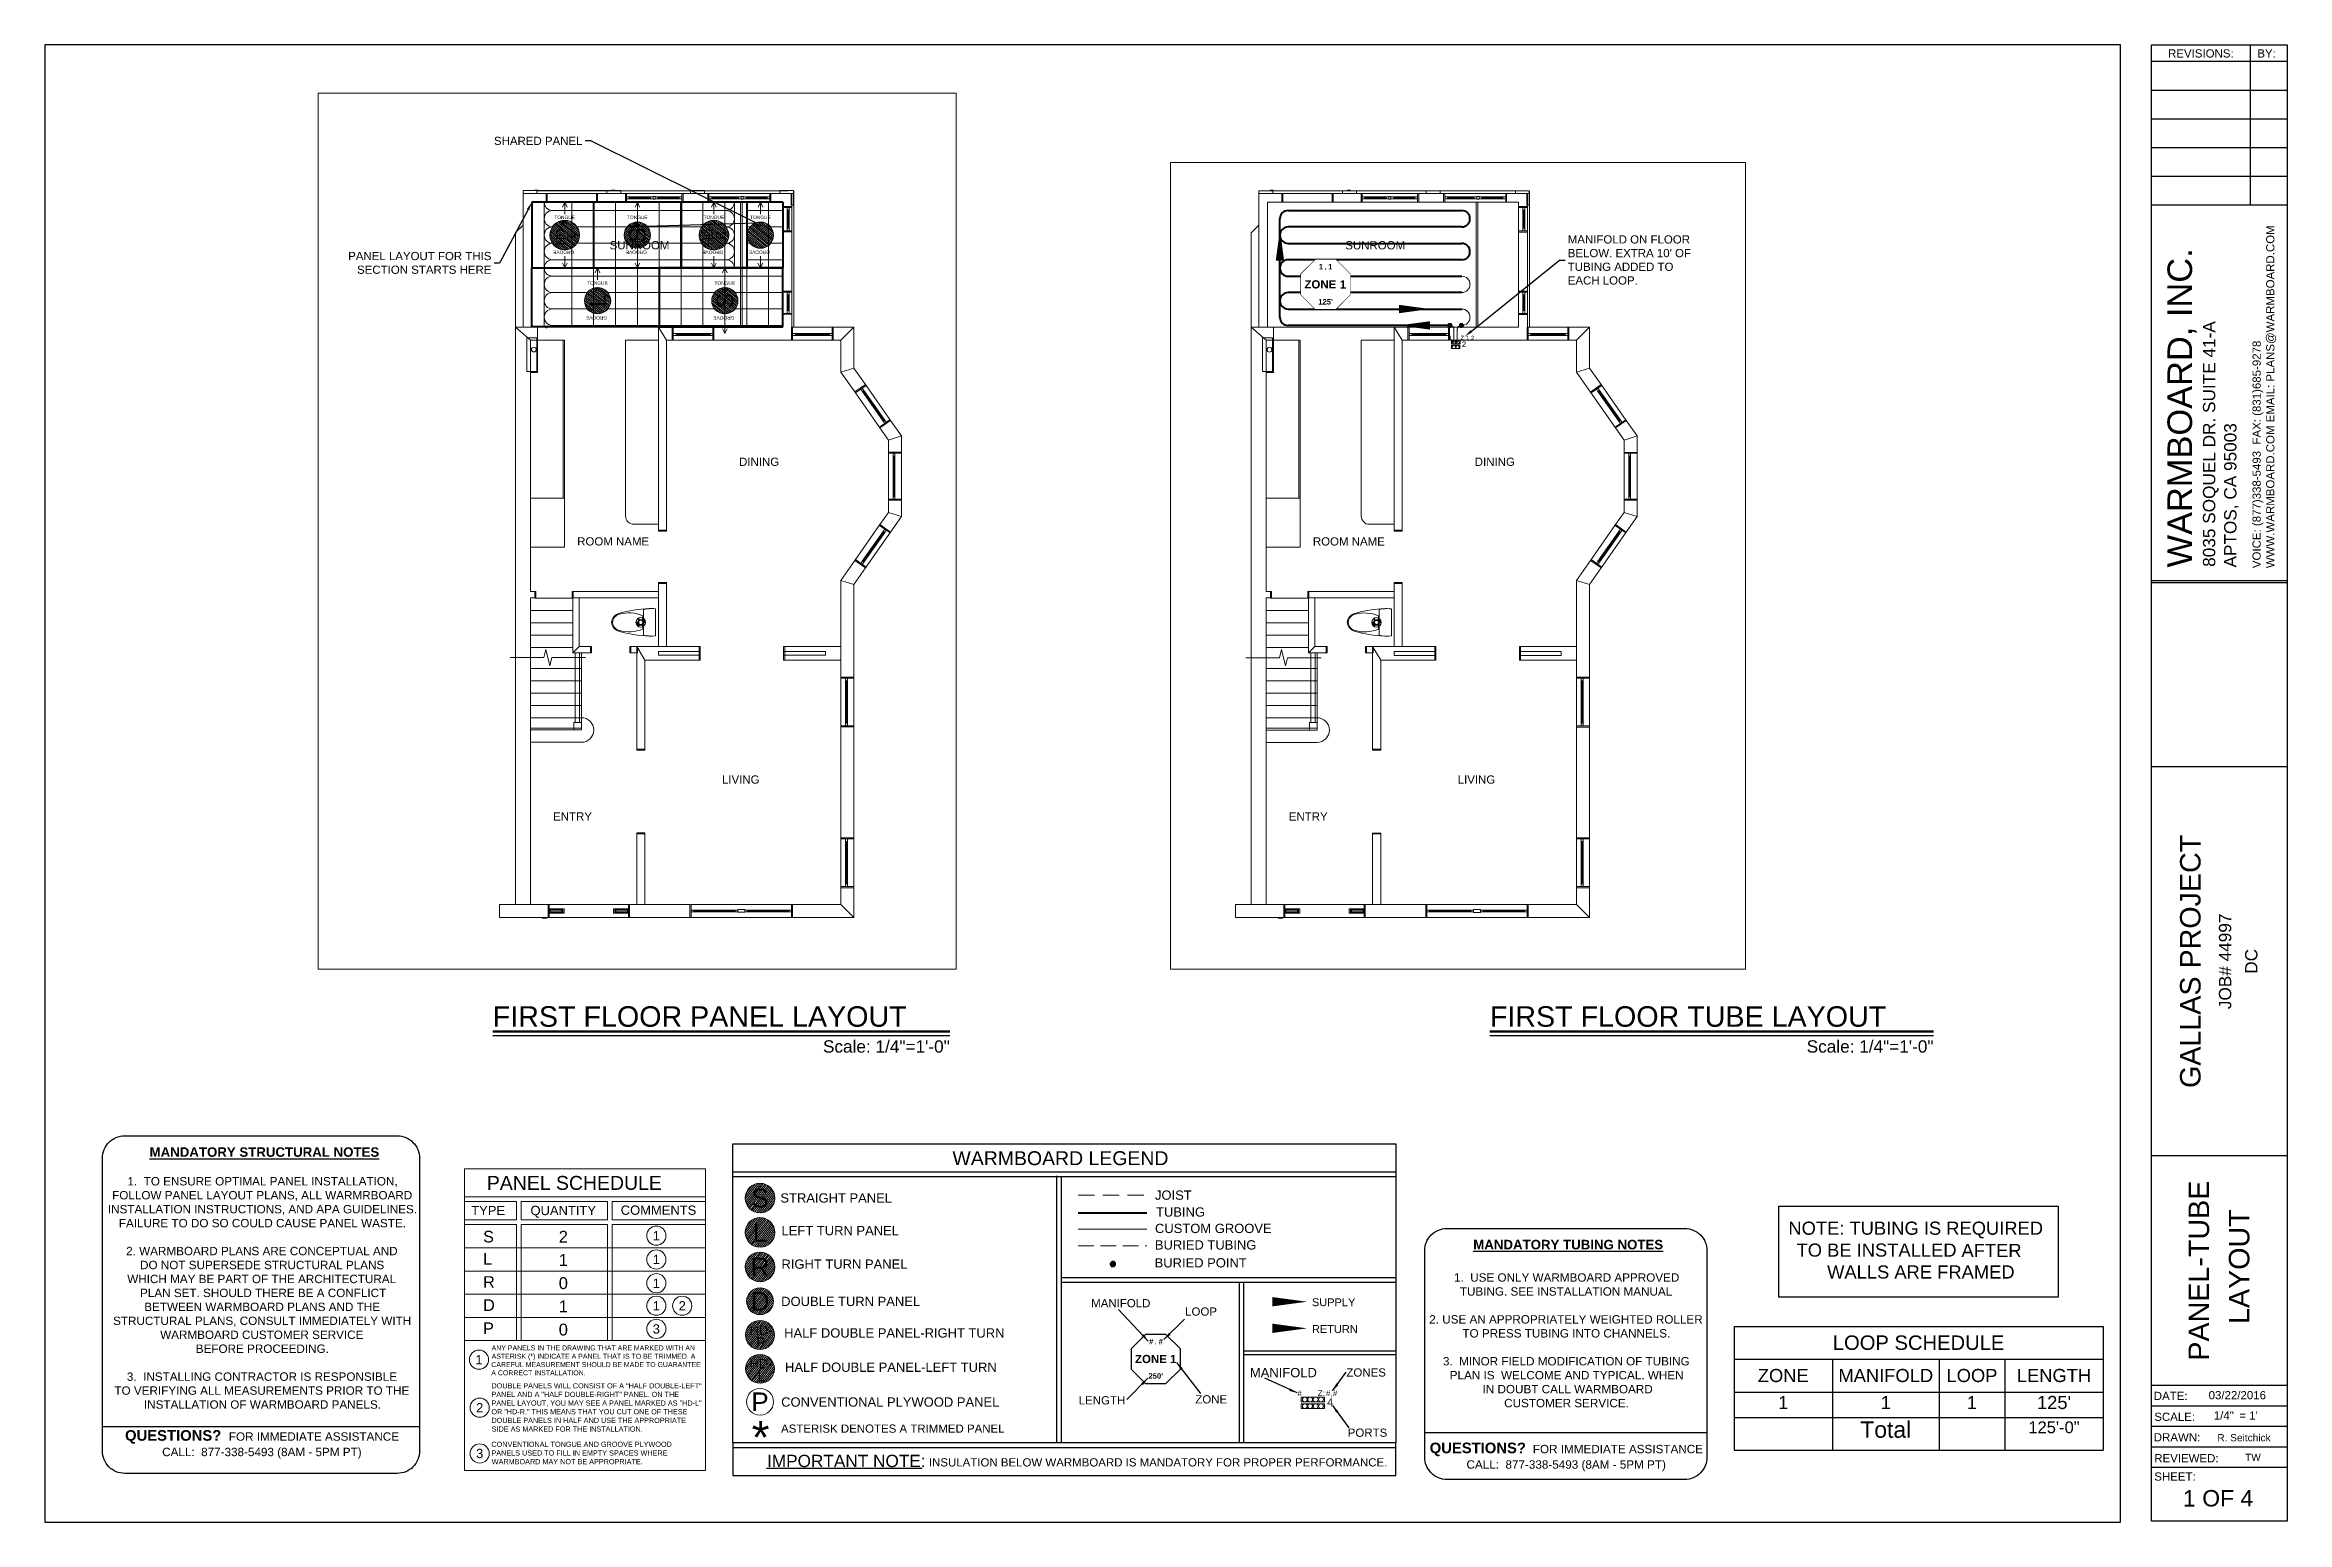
# Paper-space layout 'FIRST FLOOR' of a CAD drawing. Header units: inches. Extents: x 0.2 to 34.4, y 0.5 to 23.
# The model-space entities are those that its viewports show. They can reach past a viewport. Long polylines and large blocks are cut down to what shows.
import ezdxf
from ezdxf import colors
from ezdxf.entities.mleader import LeaderData, LeaderLine
from ezdxf.enums import TextEntityAlignment as Align
from ezdxf.math import Vec2, Vec3

# ---------------------------------------------------------------- set-up
doc = ezdxf.new("R2010")
doc.units = ezdxf.units.IN
doc.header["$MEASUREMENT"] = 0
doc.set_wipeout_variables(frame=1)
doc.linetypes.add('ACAD_ISO02W100', pattern=[15, 12, -3])
doc.linetypes.add('DASHED2', pattern=[0.375, 0.25, -0.125])
for name, color, linetype, lineweight in [('B_Joists', 8, 'DASHED2', 5), ('B_Notes', 7, 'Continuous', 13), ('B_Schedules', 7, 'Continuous', 13), ('B_Walls', 7, 'Continuous', 13), ('S_Doubles', 50, 'Continuous', 15), ('S_Lefts', 1, 'Continuous', 13), ('S_Panel Text', 7, 'Continuous', 13), ('S_Plywood', 30, 'Continuous', 13), ('S_Rights', 3, 'Continuous', 13), ('S_Straights', 161, 'Continuous', 13), ('T_Buried Point', 3, 'Continuous', 20), ('T_Buried Tubing', 3, 'DASHED2', 20), ('T_Custom Groove', 143, 'Continuous', 20), ('T_Manifold', 7, 'Continuous', 9), ('T_Tube Text', 7, 'Continuous', 13), ('T_Tubing', 6, 'Continuous', 40), ('W_Grooves', 7, 'Continuous', 5), ('W_Panel', 7, 'Continuous', 40), ('W_TG', 7, 'Continuous', 5)]:
    doc.layers.add(name, color=color, linetype=linetype, lineweight=lineweight)
for name, color, linetype in [('B_Legend', 7, 'Continuous'), ('D_Drawing Title', 7, 'Continuous'), ('T_Loop Marker', 7, 'Continuous'), ('T_Return', 5, 'Continuous'), ('T_Supply', 1, 'Continuous'), ('Title Block', 7, 'Continuous')]:
    doc.layers.add(name, color=color, linetype=linetype)
doc.layers.add('Viewport', color=7, linetype='Continuous', plot=False)
doc.styles.add('Bold', font='arialbd.ttf')
doc.styles.get("Standard").update_dxf_attribs({"font": 'arial.ttf'})
doc.dimstyles.get("Standard").update_dxf_attribs({"dimtxt": 4, "dimasz": 6, "dimexe": 0.18, "dimexo": 0.0625, "dimgap": 0.09, "dimtad": 0, "dimtih": 1, "dimtoh": 1, "dimdec": 4, "dimzin": 0, "dimdsep": 46, "dimlunit": 4, "dimtxsty": 'Standard', "dimcen": 0.09, "dimadec": 0, "dimazin": 0, "dimtfac": 1, "dimtdec": 4, "dimtofl": 0, "dimtmove": 0, "dimatfit": 3, "dimfxl": 1, "dimtolj": 1, "dimtzin": 0, "dimarcsym": 0})
picture_1 = doc.add_image_def('image1.gif', size_in_pixel=(300, 218))

psp = doc.layouts.new('FIRST FLOOR')

msp = doc.modelspace()

# ---------------------------------------------------------------- texts
at = {"layer": 'B_Walls'}
for s, p in [('SUNROOM', (1187.4, -1072)), ('DINING', (1282.1, -1230.3)), ('ROOM NAME', (1163.7, -1288.5)), ('LIVING', (1269.6, -1462.6)), ('ENTRY', (1146.1, -1489.6))]:
    msp.add_text(s, height=6, dxfattribs=at).set_placement(p)

# ---------------------------------------------------------------- blocks, each defined once
blk = doc.blocks.new('*U59')
at = {"lineweight": 50}
blk.add_line((0, 0), (6.962, 0), dxfattribs=at)
at = {"layer": 'D_Drawing Title', "lineweight": 25}
blk.add_line((0, -0.061), (6.962, -0.061), dxfattribs=at)
at = {"flags": 8}
blk.add_attdef('VIEWNAME', (0, 0.073), '', height=0.312, dxfattribs=at)
blk.add_attdef('VPSCALE', text='', height=0.188, dxfattribs=at).set_placement((6.962, -0.321), align=Align.RIGHT)
blk = doc.blocks.new('*U58')
at = {"lineweight": 50}
blk.add_line((0, 0), (6.76, 0), dxfattribs=at)
at = {"layer": 'D_Drawing Title', "lineweight": 25}
blk.add_line((0, -0.061), (6.76, -0.061), dxfattribs=at)
at = {"flags": 8}
blk.add_attdef('VIEWNAME', (0, 0.073), '', height=0.312, dxfattribs=at)
blk.add_attdef('VPSCALE', text='', height=0.188, dxfattribs=at).set_placement((6.76, -0.321), align=Align.RIGHT)
blk = doc.blocks.new('WB Title Block')
for p, q in [((32.287, 23), (34.352, 23)), ((32.287, 0.517), (32.287, 23)), ((33.789, 23), (33.789, 20.562)), ((34.352, 23), (34.352, 0.517)), ((32.287, 22.75), (34.352, 22.75)), ((32.287, 22.312), (34.352, 22.312)), ((32.287, 21.875), (34.352, 21.875)), ((32.287, 21.437), (34.352, 21.437)), ((32.287, 21), (34.352, 21)), ((32.287, 20.562), (34.352, 20.562)), ((32.287, 14.812), (34.352, 14.812)), ((34.352, 6.08), (32.287, 6.08)), ((34.352, 2.58), (32.287, 2.58)), ((34.352, 2.267), (32.287, 2.267)), ((34.352, 1.955), (32.287, 1.955)), ((34.352, 1.642), (32.287, 1.642)), ((34.352, 1.33), (32.287, 1.33)), ((34.352, 0.517), (32.287, 0.517))]:
    blk.add_line(p, q)
at = {"lineweight": 30}
blk.add_lwpolyline([(0.188, 0.5), (31.812, 0.5), (31.812, 23), (0.188, 23)], close=True, dxfattribs=at)
for s, height, p in [('REVISIONS:', 0.125, (32.537, 22.807)), ('BY:', 0.125, (33.897, 22.807)), ('DATE:', 0.125, (32.32, 2.36)), ('SCALE:', 0.125, (32.327, 2.042)), ("= 1'", 0.125, (33.623, 2.062)), ('DRAWN:', 0.125, (32.32, 1.73)), ('REVIEWED:', 0.125, (32.327, 1.411)), ('SHEET:', 0.125, (32.327, 1.132)), ('OF 4', 0.25, (33.058, 0.739))]:
    blk.add_text(s, height=height).set_placement(p)
for s, height, p in [('WWW.WARMBOARD.COM EMAIL: PLANS@WARMBOARD.COM', 0.125, (34.157, 15.03)), ('VOICE: (877)338-5493  FAX: (831)685-9278', 0.125, (33.949, 15.03)), ('LAYOUT', 0.3125, (33.776, 3.518))]:
    blk.add_text(s, height=height, rotation=90).set_placement(p)
at = {"lineweight": 25}
blk.add_text('WARMBOARD, INC.', height=0.375, rotation=90, dxfattribs=at).set_placement((32.903, 15.041))
at = {"lineweight": 13}
for s, p in [('8035 SOQUEL DR. SUITE 41-A', (33.256, 15.05)), ('APTOS, CA 95003', (33.579, 15.04))]:
    blk.add_text(s, height=0.1875, rotation=90, dxfattribs=at).set_placement(p)
at = {"attachment_point": 5, "rotation": 90}
for s, width, insert, char_height in [('GALLAS PROJECT', 5.94263, (32.878, 9.041), 0.3125), ('JOB# 44997', 3.70461, (33.407, 9.041), 0.1875), ('DC', 3.70461, (33.806, 9.041), 0.1875)]:
    blk.add_mtext_dynamic_manual_height_columns(s, width=width, gutter_width=30, heights=[0], dxfattribs=dict(at, insert=insert, char_height=char_height))
blk.add_attdef('PANEL/TUBING', text='', height=0.312, rotation=90).set_placement((33.006, 4.33), align=Align.MIDDLE_CENTER)
for tag, height, p in [('DATE', 0.125, (33.592, 2.434)), ('1/4"', 0.125, (33.386, 2.125)), ('DESIGNER', 0.125, (33.694, 1.786)), ('REVIEWED', 0.125, (33.83, 1.487)), ('1', 0.25, (32.858, 0.862))]:
    blk.add_attdef(tag, text='', height=height).set_placement(p, align=Align.MIDDLE_CENTER)
image = blk.add_image(picture_1, insert=(34.352, 12.003), size_in_units=(2.841, 2.065), rotation=90)
image.dxf.flags = 7
blk = doc.blocks.new('Bury Point')
at = {"layer": 'T_Buried Tubing'}
h = blk.add_hatch(color=256, dxfattribs=at)
edge = h.paths.add_edge_path()
edge.add_arc((0, 0), 1.5, 0, 360)
blk.add_circle((0, 0), 1.5, dxfattribs=at)
blk = doc.blocks.new('*U189')
at = {"color": 1, "lineweight": 9}
for p, q in [((0, 0), (2, 0)), ((0, 0), (0, -2.4)), ((11.8, 0), (11.8, -2.4)), ((0, -2.4), (11.8, -2.4))]:
    blk.add_line(p, q, dxfattribs=at)
at = {"color": 1}
for p, q in [((11.8, 0), (4.6, 0)), ((4.6, 0), (4.6, 0)), ((4.6, 0), (2, 0)), ((2, 0), (2, 0))]:
    blk.add_line(p, q, dxfattribs=at)
at = {"color": 5, "lineweight": 9}
for p, q in [((0, -3.4), (11.7, -3.4)), ((0, -3.4), (0, -5.8)), ((0, -5.8), (11.7, -5.8)), ((11.7, -3.4), (11.7, -5.8))]:
    blk.add_line(p, q, dxfattribs=at)
at = {"color": 3, "lineweight": 9}
for points in [[(1.3, -1.2), (1.3, -1.2)], [(2.3, -4.6), (2.3, -4.6)], [(4, -1.2), (4, -1.2)], [(5.1, -4.6), (5.1, -4.6)], [(6.8, -1.2), (6.8, -1.2)], [(7.8, -4.6), (7.8, -4.6)], [(9.5, -1.2), (9.5, -1.2)], [(10.6, -4.6), (10.6, -4.6)]]:
    blk.add_lwpolyline(points, dxfattribs=at)
at = {"color": 1}
for centre in [(7.3, -1.2), (10, -1.2), (1.8, -1.2), (4.5, -1.2)]:
    blk.add_circle(centre, 1.21, dxfattribs=at)
at = {"color": 5}
for centre in [(1.8, -4.6), (4.5, -4.6), (7.3, -4.6), (10, -4.6)]:
    blk.add_circle(centre, 1.21, dxfattribs=at)
at = {"color": 6}
blk.add_text('Z:', height=3, dxfattribs=at).set_placement((8.3, 0.5))
at = {"color": 83}
blk.add_attdef('MAN#', (-2, 0.5), '', height=3, dxfattribs=at)
at = {"color": 6}
blk.add_attdef('ZONE', (12.5, 0.5), '', height=3, dxfattribs=at)
at = {"color": 0, "flags": 1}
blk.add_attdef('GPM', text='', height=4, dxfattribs=at).set_placement((-3.6, -2.9), align=Align.MIDDLE_RIGHT)
at = {"color": 0}
blk.add_attdef('PORTS', (13.1, -4.6), '', height=4, dxfattribs=at)
blk = doc.blocks.new('Mandatory Structural Notes')
at = {"insert": (-2.961, -0.206), "char_height": 6, "attachment_point": 1, "bg_fill": 3, "box_fill_scale": 1, "bg_fill_color": 256, "bg_fill_transparency": 0}
blk.add_mtext_dynamic_auto_height_columns('\\pi0.9957;{\\fArial Unicode MS|b1|i0|c0|p34;\\H0.028333x;\\LMANDATORY STRUCTURAL NOTES\\fArial Unicode MS|b0|i0|c0|p34;\\H1.1176x; \\fArial|b0|i0|c0|p34;\\P\\pi3;\\H0.78948x;\\P\\pi0.59878;\\l1.  TO ENSURE OPTIMAL PANEL INSTALLATION, \\P\\pi0.32442;FOLLOW PANEL LAYOUT PLANS, ALL WARMRBOARD \\P\\pi0.24779;INSTALLATION INSTRUCTIONS, AND APA GUIDELINES. \\P\\pi0.44454;FAILURE TO DO SO COULD CAUSE PANEL WASTE.\\P\\pi3;\\P\\pi0.5752;2. WARMBOARD PLANS ARE CONCEPTUAL AND \\P\\pi0.82464;DO NOT SUPERSEDE STRUCTURAL PLANS \\P\\pi0.59515;WHICH MAY BE PART OF THE ARCHITECTURAL\\P\\pi0.76658; PLAN SET. SHOULD THERE BE A CONFLICT \\P\\pi0.9002;BETWEEN WARMBOARD PLANS AND THE \\P\\pi0.3412;STRUCTURAL PLANS, CONSULT IMMEDIATELY WITH \\P\\pi1.185;\\H0.99999x;WARMBOARD CUSTOMER SERVICE \\P\\pi1.8234;BEFORE PROCEEDING.\\P\\pi3;\\P\\pi0.58816;3.  INSTALLING CONTRACTOR IS RESPONSIBLE \\P\\pi0.36522;TO VERIFYING ALL MEASUREMENTS PRIOR TO THE \\P\\pi0.89403;INSTALLATION OF WARMBOARD PANELS.\\P\\pi3;\\H1.1333x;\\P\\pi0.55566;\\fArial|b1|i0|c0|p34;\\H1.1177x;QUESTIONS?\\fArial|b0|i0|c0|p34;\\H0.94741x; \\H0.94442x; \\H0.88232x;FOR IMMEDIATE ASSISTANCE \\fArial|b1|i0|c0|p34;\\P\\pi1.2213;\\fArial|b0|i0|c0|p34;CALL:  877-338-5493 (8AM - 5PM PT)}', width=6, gutter_width=85.5, height=5.673, count=1, dxfattribs=at)
at = {"lineweight": 30}
blk.add_lwpolyline([(-2.411, 0), (2.473, 0, -0.414214), (2.873, -0.4), (2.873, -5.649, -0.414214), (2.473, -6.049), (-2.411, -6.049, -0.414214), (-2.811, -5.649), (-2.811, -0.4, -0.414214)], format="xyb", close=True, dxfattribs=at)
blk.add_lwpolyline([(-2.811, -5.21), (2.873, -5.21)])
blk = doc.blocks.new('Mandatory Tubing Note')
at = {"insert": (-2.958, -0.205), "char_height": 6, "attachment_point": 1, "bg_fill": 3, "box_fill_scale": 1, "bg_fill_color": 256, "bg_fill_transparency": 0}
blk.add_mtext_dynamic_manual_height_columns('\\pi1.343;{\\fArial Unicode MS|b1|i0|c0|p34;\\H0.028333x;\\LMANDATORY TUBING NOTES\\fArial Unicode MS|b0|i0|c0|p34; \\fArial|b0|i0|c0|p34;\\H1.1176x;\\P\\pi3;\\P\\pi0.99686;\\H0.78947x;\\l1.  USE ONLY WARMBOARD APPROVED \\P\\pi1.1025;TUBING. SEE INSTALLATION MANUAL\\P\\pi3;\\P\\pi0.55338;2. USE AN APPROPRIATELY WEIGHTED ROLLER \\P\\pi1.1487;TO PRESS TUBING INTO CHANNELS.\\P\\pi3;\\P\\pi0.79909;3.  MINOR FIELD MODIFICATION OF TUBING \\P\\pi0.92094;PLAN IS  WELCOME AND TYPICAL. WHEN\\P\\pi1.4513; IN DOUBT CALL WARMBOARD \\P\\pi1.8967;CUSTOMER SERVICE.\\P\\pi3;\\P\\H1.1333x;\\P\\pi0.56149;\\fArial|b1|i0|c0|p34;\\H1.1177x;QUESTIONS?\\fArial|b0|i0|c0|p34;\\H0.89471x; \\H0.88236x; FOR IMMEDIATE ASSISTANCE\\fArial|b1|i0|c0|p34; \\P\\pi1.2213;\\fArial|b0|i0|c0|p34;CALL:  877-338-5493 (8AM - 5PM PT)}', width=6, gutter_width=85.5, heights=[4.282], dxfattribs=at)
at = {"lineweight": 30}
blk.add_lwpolyline([(-2.086, 0), (2.174, 0, -0.414214), (2.574, -0.4), (2.574, -4.099, -0.414214), (2.174, -4.499), (-2.086, -4.499, -0.414214), (-2.486, -4.099), (-2.486, -0.4, -0.414214)], format="xyb", close=True, dxfattribs=at)
blk.add_lwpolyline([(-2.486, -3.659), (2.574, -3.659)])
blk = doc.blocks.new('INSTALL TUBING')
at = {"layer": 'T_Tube Text', "color": 1, "lineweight": 30}
blk.add_lwpolyline([(-78.8, 2), (91.4, 2), (91.4, -53.5), (-78.8, -53.5)], close=True, dxfattribs=at)
at = {"layer": 'T_Tube Text', "color": 1, "insert": (-74.3, -7.4), "char_height": 8, "width": 156.225, "attachment_point": 1}
blk.add_mtext('\\pi1.2178;NOTE: TUBING IS REQUIRED\\P\\pi0;  TO BE INSTALLED    \\P        WALLS ARE FRAMED', dxfattribs=at)
at = {"layer": 'T_Tube Text', "color": 1, "flags": 12}
blk.add_attdef('BEFORE', (32.4, -28.9), '', height=8, dxfattribs=at)
blk = doc.blocks.new('*T190')
at = {"layer": 'B_Schedules', "color": 0, "linetype": 'ByBlock', "lineweight": -2, "transparency": 16777216}
for p, q in [((0, 0), (5.625, 0)), ((0, 0), (0, -1.887)), ((5.625, 0), (5.625, -1.887)), ((0, -0.5), (5.625, -0.5)), ((1.5, -0.5), (1.5, -1.887)), ((3.125, -0.5), (3.125, -1.887)), ((4.125, -0.5), (4.125, -1.887)), ((0, -1), (5.625, -1)), ((0, -1.387), (5.625, -1.387)), ((0, -1.887), (5.625, -1.887))]:
    blk.add_line(p, q, dxfattribs=at)
at = {"layer": 'B_Schedules', "color": 0, "transparency": 16777216}
for s, insert, char_height, width, attachment_point in [('LOOP SCHEDULE', (2.812, -0.25), 0.22, 5.505, 5), ('ZONE', (0.75, -0.75), 0.2, 1.38, 5), ('MANIFOLD', (2.312, -0.75), 0.2, 1.505, 5), ('LOOP', (3.625, -0.75), 0.2, 0.88, 5), ('LENGTH', (4.875, -0.75), 0.2, 1.38, 5), ('1', (0.75, -1.06), 0.2, 1.38, 2), ('1', (2.312, -1.06), 0.2, 1.505, 2), ('1', (3.625, -1.06), 0.2, 0.88, 2), ("125'", (4.875, -1.06), 0.2, 1.38, 2), ('Total', (2.312, -1.447), 0.25, 1.505, 2), ('125\'-0"', (4.875, -1.447), 0.18, 1.38, 2)]:
    blk.add_mtext(s, dxfattribs=dict(at, insert=insert, char_height=char_height, width=width, attachment_point=attachment_point))
blk = doc.blocks.new('PanelCntBlk')
for p, q in [((-1.824, 2.049), (1.85, 2.049)), ((-1.824, -2.192), (-1.824, 2.049)), ((1.85, 2.049), (1.85, -2.192)), ((-1.824, -2.545), (-1.824, 1.695)), ((-1.824, 1.625), (1.85, 1.625)), ((-1.824, 1.554), (-1.029, 1.554)), ((-1.029, 1.271), (-1.029, 1.554)), ((-0.958, 1.554), (0.355, 1.554)), ((-0.958, 1.271), (-0.958, 1.554)), ((0.355, 1.271), (0.355, 1.554)), ((0.425, 1.554), (1.85, 1.554)), ((0.425, 1.271), (0.425, 1.554)), ((1.85, 1.695), (1.85, -2.545)), ((-1.824, 1.271), (-1.029, 1.271)), ((-1.824, 1.201), (-1.029, 1.201)), ((-1.029, -0.213), (-1.029, 1.201)), ((-0.958, 1.271), (0.355, 1.271)), ((-0.958, 1.201), (0.355, 1.201)), ((-0.958, -0.213), (-0.958, 1.201)), ((0.355, -0.213), (0.355, 1.201)), ((0.425, 1.271), (1.85, 1.271)), ((0.425, 1.201), (1.85, 1.201)), ((0.425, -0.213), (0.425, 1.201)), ((-1.824, 0.847), (1.85, 0.847)), ((-1.029, -0.566), (-1.029, 0.847)), ((-0.958, -0.566), (-0.958, 0.847)), ((0.355, -0.566), (0.355, 0.847)), ((0.425, -0.566), (0.425, 0.847)), ((-1.824, 0.494), (1.85, 0.494)), ((-1.824, 0.141), (1.85, 0.141)), ((-1.824, -0.213), (1.85, -0.213)), ((-1.824, -0.213), (1.85, -0.213)), ((-1.824, -0.566), (1.85, -0.566)), ((1.85, -2.545), (-1.824, -2.545))]:
    blk.add_line(p, q)
for centre in [(1.099, 1.032), (1.099, 0.67), (1.099, 0.308), (1.099, -0.035), (1.494, -0.035), (1.099, -0.388), (-1.603, -0.857), (-1.592, -1.587), (-1.592, -2.285)]:
    blk.add_circle(centre, 0.146)
for s, height, p in [('PANEL SCHEDULE', 0.21201, (-1.483, 1.73)), ('TYPE', 0.1413, (-1.721, 1.345)), ('QUANTITY', 0.1413, (-0.818, 1.345)), ('COMMENTS', 0.1413, (0.557, 1.35)), ('S', 0.177, (-1.54, 0.929)), ('L', 0.177, (-1.54, 0.589)), ('R', 0.177, (-1.54, 0.238)), ('D', 0.177, (-1.54, -0.114)), ('P', 0.177, (-1.54, -0.467)), ('ANY PANELS IN THE DRAWING THAT ARE MARKED WITH AN ', 0.07589, (-1.41, -0.715)), ('A CORRECT INSTALLATION.', 0.07589, (-1.415, -1.095)), ('ASTERISK (*) INDICATE A PANEL THAT IS TO BE TRIMMED. A ', 0.07589, (-1.41, -0.842)), ('CAREFUL MEASUREMENT SHOULD BE MADE TO GUARANTEE', 0.07589, (-1.415, -0.969)), ('DOUBLE PANELS WILL CONSIST OF A "HALF DOUBLE-LEFT" ', 0.07907, (-1.413, -1.294)), ('PANEL AND A "HALF DOUBLE-RIGHT" PANEL. ON THE ', 0.07907, (-1.413, -1.425)), ('OR "HD-R." THIS MEANS THAT YOU CUT ONE OF THESE ', 0.07907, (-1.414, -1.689)), ('PANEL LAYOUT, YOU MAY SEE A PANEL MARKED AS "HD-L" ', 0.07907, (-1.413, -1.557)), ('DOUBLE PANELS IN HALF AND USE THE APPROPRIATE', 0.07907, (-1.413, -1.821)), ('SIDE AS MARKED FOR THE INSTALLATION.', 0.07907, (-1.409, -1.953)), ('CONVENTIONAL TONGUE AND GROOVE PLYWOOD', 0.07907, (-1.414, -2.185)), ('WARMBOARD MAY NOT BE APPROPRIATE.', 0.07907, (-1.409, -2.449)), ('PANELS USED TO FILL IN EMPTY SPACES WHERE', 0.07907, (-1.413, -2.317))]:
    blk.add_text(s, height=height).set_placement(p)
for s, p in [('1', (1.099, 1.032)), ('1', (1.099, 0.67)), ('1', (1.099, 0.308)), ('1', (1.099, -0.035)), ('2', (1.494, -0.035)), ('3', (1.099, -0.388)), ('1', (-1.603, -0.857)), ('2', (-1.592, -1.587)), ('3', (-1.592, -2.285))]:
    blk.add_text(s, height=0.141).set_placement(p, align=Align.MIDDLE)
at = {"flags": 8}
for tag, p in [('S-CNT', (-0.318, 0.872)), ('L-CNT', (-0.318, 0.518)), ('R-CNT', (-0.318, 0.165)), ('D-CNT', (-0.318, -0.188)), ('P-CNT', (-0.318, -0.542))]:
    blk.add_attdef(tag, text='', height=0.18, dxfattribs=at).set_placement(p, align=Align.BOTTOM_CENTER)
blk = doc.blocks.new('*U138')
at = {"layer": 'B_Walls', "linetype": 'Continuous'}
for p, q in [((-9.8, 3), (9.8, 3)), ((-9.3, 12), (9.3, 12)), ((4.8, 12.4), (-4.8, 12.4))]:
    blk.add_line(p, q, dxfattribs=at)
at = {"layer": 'B_Walls', "color": 252}
for p, q in [((-2.3, 16), (-1.8, 15.5)), ((-2.1, 16.3), (-1.8, 16.3)), ((-1.5, 15.8), (-1.4, 16)), ((1.5, 12.1), (1.4, 11.9)), ((2.3, 11.8), (1.8, 12.3)), ((2.1, 11.6), (1.8, 11.5))]:
    blk.add_line(p, q, dxfattribs=at)
at = {"layer": 'B_Walls'}
blk.add_lwpolyline([(-9.3, 12), (-9.8, 9.7), (-10.1, 7.5), (-10.1, 5.2), (-9.8, 3)], dxfattribs=at)
at = {"layer": 'B_Walls', "color": 252}
for centre, radius in [((0, 13.9), 3.5), ((0, 16.7), 0.25), ((-2.4, 15.3), 0.25), ((-2.4, 12.5), 0.25), ((0, 13.9), 2.12), ((0, 13.9), 2), ((0, 13.9), 1.5), ((0, 11.2), 0.25), ((2.4, 15.3), 0.25), ((2.4, 12.5), 0.25)]:
    blk.add_circle(centre, radius, dxfattribs=at)
at = {"layer": 'B_Walls'}
for centre, radius, start, end in [((0.5, 28), 7.27, 110.4524, 162.7523), ((1, 27.7), 7.23, 133.1457, 165.2214), ((0, 28.8), 5.72, 46.8543, 133.1457), ((0, 29.5), 5.72, 69.5476, 110.4524), ((-0.5, 28), 7.27, 17.2477, 69.5476), ((-1, 27.7), 7.23, 14.7786, 46.8543), ((71, 6.1), 81, 162.7523, 178.7776), ((19.9, 22.7), 26.8, 165.2214, 202.6263), ((-19.9, 22.7), 26.8, 337.3737, 14.7786), ((-71, 6.1), 81, 1.2224, 17.2477)]:
    blk.add_arc(centre, radius, start, end, dxfattribs=at)
at = {"layer": 'B_Walls', "color": 252}
for centre, radius, start, end in [((0, 13.9), 2.99, 106.4671, 127.0724), ((-0.8, 16.5), 0.25, 286.3637, 109.0193), ((0, 13.9), 3.13, 131.1797, 138.5205), ((0, 13.9), 2.38, 128.8405, 138.5205), ((0, 13.9), 2.5, 106.6653, 125.0826), ((0.8, 11.3), 0.25, 106.3637, 289.0193), ((0, 13.9), 2.5, 286.6653, 305.0826), ((0, 13.9), 2.99, 286.4671, 307.0724), ((0, 13.9), 2.38, 308.8405, 318.5205), ((0, 13.9), 3.13, 311.1797, 318.5205)]:
    blk.add_arc(centre, radius, start, end, dxfattribs=at)
at = {"layer": 'B_Walls', "linetype": 'Continuous'}
for start, end in [(7.7399, 15.822), (350.5377, 7.7399)]:
    blk.add_arc((-10.5, 6.4), 20.6, start, end, dxfattribs=at)
blk = doc.blocks.new('Left Turn Panel')
at = {"layer": 'W_Panel'}
blk.add_text('L', height=12, dxfattribs=at).set_placement((-10.8, 187.4), align=Align.MIDDLE)
blk = doc.blocks.new('*U140')
at = {"layer": 'S_Lefts'}
for p, q in [((-25.4, -38.5), (-33.6, -48.8)), ((-26.9, -38.9), (-33.6, -47.2)), ((-24, -38.4), (-33.4, -50.1)), ((-28.9, -39.8), (-33.1, -45)), ((-22.8, -38.5), (-33, -51.3)), ((-21.7, -38.7), (-32.6, -52.3)), ((-20.6, -39), (-32, -53.3)), ((-19.7, -39.4), (-31.4, -54.1)), ((-18.8, -39.9), (-30.7, -54.8)), ((-18, -40.5), (-30, -55.5)), ((-17.3, -41.2), (-29.2, -56.1)), ((-16.6, -41.9), (-28.3, -56.6)), ((-16, -42.7), (-27.4, -57)), ((-15.4, -43.7), (-26.3, -57.3)), ((-15, -44.7), (-25.2, -57.5)), ((-14.6, -45.9), (-24, -57.6)), ((-14.4, -47.2), (-22.6, -57.5)), ((-14.4, -48.8), (-21.1, -57.1)), ((-14.9, -51), (-19.1, -56.2))]:
    blk.add_line(p, q, dxfattribs=at)
blk.add_circle((-24, -48), 9.6, dxfattribs=at)
at = {"layer": 'W_Grooves'}
for p, q in [((-43.1, -9), (0, -9)), ((-42, -93.1), (-42, -15)), ((-30, -40.5), (-30, -15)), ((-18, -40.5), (-18, -15)), ((-6, -93.1), (-6, -15)), ((-30, -93.1), (-30, -55.5)), ((-18, -93.1), (-18, -55.5))]:
    blk.add_line(p, q, dxfattribs=at)
for centre, start, end in [((-48, -15), 0, 48.1897), ((-36, -15), 131.8103, 180), ((-36, -15), 109.4712, 131.8103), ((-36, -15), 90, 109.4712), ((-36, -15), 70.5288, 90), ((-36, -15), 48.1897, 70.5288), ((-36, -15), 0, 48.1897), ((-24, -15), 131.8103, 180), ((-24, -15), 109.4712, 131.8103), ((-24, -15), 90, 109.4712), ((-24, -15), 0, 90), ((-12, -15), 0, 180), ((0, -15), 90, 180)]:
    blk.add_arc(centre, 6, start, end, dxfattribs=at)
at = {"layer": 'W_Panel'}
for p, q in [((-43.1, -93.1), (-43.1, 0)), ((-43.1, 0), (0, 0)), ((0, 0), (0, -93.1)), ((0, -93.1), (-43.1, -93.1))]:
    blk.add_line(p, q, dxfattribs=at)
at = {"layer": 'W_TG'}
for p, q in [((-8.6, -48), (0, -48)), ((0, -48), (-3.6, -46.3)), ((0, -48), (-3.6, -49.7))]:
    blk.add_line(p, q, dxfattribs=at)
at = {"layer": 'W_Panel'}
blk.add_blockref('Left Turn Panel', (-13.2, -235.4), dxfattribs=at)
at = {"layer": 'W_Panel', "flags": 8}
blk.add_attdef('*', (-14.2, -41.4), '', height=8, rotation=180, dxfattribs=at)
at = {"layer": 'W_TG'}
for s, rotation, p in [('GROOVE', 90, (-35.3, -54.9)), ('TONGUE', 270, (-12.3, -40.5))]:
    blk.add_text(s, height=2.5, rotation=rotation, dxfattribs=at).set_placement(p)
blk = doc.blocks.new('Half Double - Left Turn')
at = {"layer": 'W_Panel'}
for s, p in [('HD-', (116.2, 166.6)), ('L', (116.2, 158.6))]:
    blk.add_text(s, height=6, dxfattribs=at).set_placement(p, align=Align.MIDDLE)
blk = doc.blocks.new('*U141')
at = {"layer": 'S_Doubles'}
for p, q in [((-25.7, -13.3), (-34.8, -24.7)), ((-27.3, -13.7), (-34.8, -23.1)), ((-24.3, -13.2), (-34.6, -26.1)), ((-29.2, -14.5), (-34.4, -21)), ((-23.1, -13.2), (-34.3, -27.3)), ((-21.9, -13.4), (-33.9, -28.4)), ((-20.8, -13.7), (-33.4, -29.3)), ((-19.9, -14), (-32.8, -30.2)), ((-18.9, -14.4), (-32.2, -31.1)), ((-18.1, -15), (-31.5, -31.8)), ((-17.2, -15.6), (-30.8, -32.4)), ((-16.5, -16.2), (-29.9, -33)), ((-15.8, -16.9), (-29.1, -33.6)), ((-15.2, -17.8), (-28.1, -34)), ((-14.6, -18.7), (-27.2, -34.3)), ((-14.1, -19.6), (-26.1, -34.6)), ((-13.7, -20.7), (-24.9, -34.8)), ((-13.4, -21.9), (-23.7, -34.8)), ((-13.2, -23.3), (-22.3, -34.7)), ((-13.2, -24.9), (-20.7, -34.3)), ((-13.6, -27), (-18.8, -33.5))]:
    blk.add_line(p, q, dxfattribs=at)
blk.add_circle((-24, -24), 10.8, dxfattribs=at)
at = {"layer": 'W_Grooves'}
for p, q in [((0, -9), (-48, -9)), ((-42, -15), (-42, -45.1)), ((-6, -15), (-6, -45.1)), ((-30, -33), (-30, -45.1)), ((-18, -33), (-18, -45.1))]:
    blk.add_line(p, q, dxfattribs=at)
for centre, start, end in [((-48, -15), 0, 90), ((-36, -15), 0, 180), ((-24, -15), 90, 180), ((-24, -15), 70.5288, 90), ((-24, -15), 48.1897, 70.5288), ((-24, -15), 0, 48.1897), ((-12, -15), 131.8103, 180), ((-12, -15), 109.4712, 131.8103), ((-12, -15), 90, 109.4712), ((-12, -15), 70.5288, 90), ((-12, -15), 48.1897, 70.5288), ((-12, -15), 0, 48.1897), ((0, -15), 131.8103, 180), ((0, -15), 109.4712, 131.8103), ((0, -15), 90, 109.4712)]:
    blk.add_arc(centre, 6, start, end, dxfattribs=at)
at = {"layer": 'W_Panel'}
for p, q in [((0, 0), (-48, 0)), ((-48, 0), (-48, -45.1)), ((0, -45.1), (0, 0)), ((0, -45.1), (-48, -45.1))]:
    blk.add_line(p, q, dxfattribs=at)
at = {"layer": 'W_TG'}
for p, q in [((-48, -24), (-44.4, -22.3)), ((-39.4, -24), (-48, -24)), ((-48, -24), (-44.4, -25.7)), ((-8.6, -24), (0, -24)), ((0, -24), (-3.6, -22.3)), ((0, -24), (-3.6, -25.7))]:
    blk.add_line(p, q, dxfattribs=at)
at = {"layer": 'W_Panel'}
blk.add_blockref('Half Double - Left Turn', (-140.2, -187.4), dxfattribs=at)
at = {"layer": 'W_Panel', "flags": 8}
blk.add_attdef('*', (-13, -17.4), '', height=8, rotation=180, dxfattribs=at)
at = {"layer": 'W_TG'}
for s, rotation, p in [('GROOVE', 90, (-35.3, -30.9)), ('TONGUE', 270, (-12.3, -16.5))]:
    blk.add_text(s, height=2.5, rotation=rotation, dxfattribs=at).set_placement(p)
blk = doc.blocks.new('Straight Through Panel')
at = {"layer": 'W_Panel'}
blk.add_text('S', height=12, dxfattribs=at).set_placement((-10.8, 79.8), align=Align.MIDDLE)
blk = doc.blocks.new('*U144')
at = {"layer": 'S_Straights'}
for p, q in [((-25.4, -38.5), (-33.6, -48.8)), ((-26.9, -38.9), (-33.6, -47.2)), ((-24, -38.4), (-33.4, -50.1)), ((-28.9, -39.8), (-33.1, -45)), ((-22.8, -38.5), (-33, -51.3)), ((-21.7, -38.7), (-32.6, -52.3)), ((-20.6, -39), (-32, -53.3)), ((-19.7, -39.4), (-31.4, -54.1)), ((-18.8, -39.9), (-30.7, -54.8)), ((-18, -40.5), (-30, -55.5)), ((-17.3, -41.2), (-29.2, -56.1)), ((-16.6, -41.9), (-28.3, -56.6)), ((-16, -42.7), (-27.4, -57)), ((-15.4, -43.7), (-26.3, -57.3)), ((-15, -44.7), (-25.2, -57.5)), ((-14.6, -45.9), (-24, -57.6)), ((-14.4, -47.2), (-22.6, -57.5)), ((-14.4, -48.8), (-21.1, -57.1)), ((-14.9, -51), (-19.1, -56.2))]:
    blk.add_line(p, q, dxfattribs=at)
blk.add_circle((-24, -48), 9.6, dxfattribs=at)
at = {"layer": 'W_Grooves'}
for p, q in [((-42, -90.4), (-42, 0)), ((-30, -40.5), (-30, 0)), ((-18, -40.5), (-18, 0)), ((-6, -90.4), (-6, 0)), ((-30, -90.4), (-30, -55.5)), ((-18, -90.4), (-18, -55.5))]:
    blk.add_line(p, q, dxfattribs=at)
at = {"layer": 'W_Panel'}
for p, q in [((-43.1, 0), (-43.1, -90.4)), ((0, 0), (-43.1, 0)), ((0, -90.4), (0, 0)), ((-43.1, -90.4), (0, -90.4))]:
    blk.add_line(p, q, dxfattribs=at)
at = {"layer": 'W_TG'}
for p, q in [((-48, -48), (-44.4, -46.3)), ((-39.4, -48), (-48, -48)), ((-48, -48), (-44.4, -49.7)), ((-8.6, -48), (0, -48)), ((0, -48), (-3.6, -46.3)), ((0, -48), (-3.6, -49.7))]:
    blk.add_line(p, q, dxfattribs=at)
at = {"layer": 'W_Panel'}
blk.add_blockref('Straight Through Panel', (-13.2, -127.8), dxfattribs=at)
at = {"layer": 'W_Panel', "flags": 8}
blk.add_attdef('*', (-14.2, -41.4), '', height=8, rotation=180, dxfattribs=at)
at = {"layer": 'W_TG'}
for s, rotation, p in [('GROOVE', 90, (-35.3, -54.9)), ('TONGUE', 270, (-12.3, -40.5))]:
    blk.add_text(s, height=2.5, rotation=rotation, dxfattribs=at).set_placement(p)
blk = doc.blocks.new('Half Double - Right Panel')
at = {"layer": 'W_Panel'}
for s, p in [('HD-', (116.2, 107.7)), ('R', (116.2, 99.3))]:
    blk.add_text(s, height=6, dxfattribs=at).set_placement(p, align=Align.MIDDLE)
blk = doc.blocks.new('*U143')
at = {"layer": 'S_Doubles'}
for p, q in [((-25.7, 34.7), (-34.8, 23.3)), ((-27.3, 34.3), (-34.8, 24.9)), ((-24.3, 34.8), (-34.6, 21.9)), ((-29.2, 33.5), (-34.4, 27)), ((-23.1, 34.8), (-34.3, 20.7)), ((-21.9, 34.6), (-33.9, 19.6)), ((-20.8, 34.3), (-33.4, 18.7)), ((-19.9, 34), (-32.8, 17.8)), ((-18.9, 33.6), (-32.2, 16.9)), ((-18.1, 33), (-31.5, 16.2)), ((-17.2, 32.4), (-30.8, 15.6)), ((-16.5, 31.8), (-29.9, 15)), ((-15.8, 31.1), (-29.1, 14.4)), ((-15.2, 30.2), (-28.1, 14)), ((-14.6, 29.3), (-27.2, 13.7)), ((-14.1, 28.4), (-26.1, 13.4)), ((-13.7, 27.3), (-24.9, 13.2)), ((-13.4, 26.1), (-23.7, 13.2)), ((-13.2, 24.7), (-22.3, 13.3)), ((-13.2, 23.1), (-20.7, 13.7)), ((-13.6, 21), (-18.8, 14.5))]:
    blk.add_line(p, q, dxfattribs=at)
blk.add_circle((-24, 24), 10.8, dxfattribs=at)
at = {"layer": 'W_Grooves'}
for p, q in [((-42, 15), (-42, 48)), ((-30, 33), (-30, 48)), ((-18, 33), (-18, 48)), ((-6, 15), (-6, 48)), ((0, 9), (-48, 9))]:
    blk.add_line(p, q, dxfattribs=at)
for centre, start, end in [((-48, 15), 270, 0), ((-36, 15), 180, 0), ((-24, 15), 180, 270), ((-24, 15), 270, 289.4712), ((-24, 15), 289.4712, 311.8103), ((-24, 15), 311.8103, 0), ((-12, 15), 180, 228.1897), ((-12, 15), 228.1897, 250.5288), ((-12, 15), 250.5288, 270), ((-12, 15), 270, 289.4712), ((-12, 15), 289.4712, 311.8103), ((-12, 15), 311.8103, 0), ((0, 15), 180, 228.1897), ((0, 15), 228.1897, 250.5288), ((0, 15), 250.5288, 270)]:
    blk.add_arc(centre, 6, start, end, dxfattribs=at)
at = {"layer": 'W_Panel'}
for p, q in [((-48, 48), (-48, 0)), ((0, 48), (-48, 48)), ((0, 0), (0, 48)), ((0, 0), (-48, 0))]:
    blk.add_line(p, q, dxfattribs=at)
at = {"layer": 'W_TG'}
for p, q in [((-48, 24), (-44.4, 25.7)), ((-48, 24), (-44.4, 22.3)), ((-39.4, 24), (-48, 24)), ((-8.6, 24), (0, 24)), ((0, 24), (-3.6, 25.7)), ((0, 24), (-3.6, 22.3))]:
    blk.add_line(p, q, dxfattribs=at)
at = {"layer": 'W_Panel'}
blk.add_blockref('Half Double - Right Panel', (-140.2, -79.8), dxfattribs=at)
at = {"layer": 'W_Panel', "flags": 8}
blk.add_attdef('*', (-13, 30.6), '', height=8, rotation=180, dxfattribs=at)
at = {"layer": 'W_TG'}
for s, rotation, p in [('GROOVE', 90, (-35.3, 17.1)), ('TONGUE', 270, (-12.3, 31.5))]:
    blk.add_text(s, height=2.5, rotation=rotation, dxfattribs=at).set_placement(p)
blk = doc.blocks.new('LS')
at = {"layer": 'T_Supply'}
blk.add_lwpolyline([(0, 0, 0, 4.08, 0), (15.2, 0, 4.08, 4.08, 0)], format="xyseb", dxfattribs=at)
blk = doc.blocks.new('*U148')
at = {"layer": 'T_Supply', "xscale": 1.5, "yscale": 1.5, "zscale": 1.5}
blk.add_blockref('LS', (0, 0), dxfattribs=at)
blk = doc.blocks.new('LR')
at = {"layer": 'T_Return'}
blk.add_lwpolyline([(0, 0, 0, 4.08, 0), (15.2, 0, 4.08, 4.08, 0)], format="xyseb", dxfattribs=at)
blk = doc.blocks.new('*U151')
at = {"layer": 'T_Return', "xscale": 1.5, "yscale": 1.5, "zscale": 1.5}
blk.add_blockref('LR', (0, 0), dxfattribs=at)
blk = doc.blocks.new('MARKER')
at = {"layer": 'T_Loop Marker'}
blk.add_lwpolyline([(25.5, 36), (10.5, 36), (0, 25.5), (0, 10.5), (10.5, 0), (25.5, 0), (36, 10.5), (36, 25.5)], close=True, dxfattribs=at)
at = {"layer": 'T_Loop Marker', "style": 'Bold', "flags": 1}
for tag, p in [('LENGTH', (18, -12.7)), ('LENGTH_ADD', (18, -18.7))]:
    blk.add_attdef(tag, text='', height=4, dxfattribs=at).set_placement(p, align=Align.MIDDLE_CENTER)
blk.add_wipeout([(25.5, 36), (10.5, 36), (0, 25.5), (0, 10.5), (10.5, 0), (25.5, 0), (36, 10.5), (36, 25.5)]).dxf.layer = 'T_Loop Marker'
at = {"layer": 'T_Loop Marker', "insert": (25.8, 18), "char_height": 6, "attachment_point": 6, "style": 'Bold'}
blk.add_mtext_dynamic_manual_height_columns('ZONE', width=6.13, gutter_width=30, heights=[0], dxfattribs=at)
at = {"layer": 'T_Loop Marker', "insert": (18, 30.8), "char_height": 4, "width": 4.149, "attachment_point": 5}
blk.add_mtext('{\\fArial|b1|i0|c0|p34;.}', dxfattribs=at)
at = {"layer": 'T_Loop Marker', "style": 'Bold'}
for tag, p in [('MANIFOLD', (14.6, 30.9)), ('LOOP', (21.4, 30.9)), ('LENGTH_DISPLAY', (18, 5.3))]:
    blk.add_attdef(tag, text='', height=4, dxfattribs=at).set_placement(p, align=Align.MIDDLE_CENTER)
blk.add_attdef('ZONE', text='', height=6, dxfattribs=at).set_placement((28.4, 18), align=Align.MIDDLE_LEFT)
at = {"layer": 'T_Loop Marker', "style": 'Bold', "flags": 1}
blk.add_attdef('ROOM', text='', height=4, dxfattribs=at).set_placement((17.5, -3.7), align=Align.MIDDLE_CENTER)
blk = doc.blocks.new('*U196')
at = {"color": 1, "lineweight": 9}
for p, q in [((0, 0), (2, 0)), ((0, 0), (0, -2.4)), ((0, -2.4), (6.3, -2.4)), ((6.3, 0), (6.3, -2.4))]:
    blk.add_line(p, q, dxfattribs=at)
at = {"color": 1}
for p, q in [((6.3, 0), (4.6, 0)), ((4.6, 0), (4.6, 0)), ((4.6, 0), (2, 0)), ((2, 0), (2, 0))]:
    blk.add_line(p, q, dxfattribs=at)
at = {"color": 5, "lineweight": 9}
for p, q in [((0, -3.4), (6.2, -3.4)), ((0, -3.4), (0, -5.8)), ((0, -5.8), (6.2, -5.8)), ((6.2, -3.4), (6.2, -5.8))]:
    blk.add_line(p, q, dxfattribs=at)
at = {"color": 3, "lineweight": 9}
for points in [[(1.3, -1.2), (1.3, -1.2)], [(2.3, -4.6), (2.3, -4.6)], [(4, -1.2), (4, -1.2)], [(5.1, -4.6), (5.1, -4.6)]]:
    blk.add_lwpolyline(points, dxfattribs=at)
at = {"color": 1}
for centre in [(1.8, -1.2), (4.5, -1.2)]:
    blk.add_circle(centre, 1.21, dxfattribs=at)
at = {"color": 5}
for centre in [(1.8, -4.6), (4.5, -4.6)]:
    blk.add_circle(centre, 1.21, dxfattribs=at)
at = {"color": 6}
blk.add_text('Z:', height=3, dxfattribs=at).set_placement((6.7, 0.5))
at = {"color": 83}
blk.add_attdef('MAN#', (-2, 0.5), '', height=3, dxfattribs=at)
at = {"color": 6}
blk.add_attdef('ZONE', (10.8, 0.5), '', height=3, dxfattribs=at)
at = {"color": 0, "flags": 1}
blk.add_attdef('GPM', text='', height=4, dxfattribs=at).set_placement((-3.6, -2.9), align=Align.MIDDLE_RIGHT)
at = {"color": 0}
blk.add_attdef('PORTS', (7.6, -4.6), '', height=4, dxfattribs=at)
blk = doc.blocks.new('*U199')
at = {"layer": 'S_Straights'}
for p, q in [((-25.4, -22.5), (-33.6, -32.8)), ((-26.9, -22.9), (-33.6, -31.2)), ((-24, -22.4), (-33.4, -34.1)), ((-28.9, -23.8), (-33.1, -29)), ((-22.8, -22.5), (-33, -35.3)), ((-21.7, -22.7), (-32.6, -36.3)), ((-20.6, -23), (-32, -37.3)), ((-19.7, -23.4), (-31.4, -38.1)), ((-18.8, -23.9), (-30.7, -38.8)), ((-18, -24.5), (-30, -39.5)), ((-17.3, -25.2), (-29.2, -40.1)), ((-16.6, -25.9), (-28.3, -40.6)), ((-16, -26.7), (-27.4, -41)), ((-15.4, -27.7), (-26.3, -41.3)), ((-15, -28.7), (-25.2, -41.5)), ((-14.6, -29.9), (-24, -41.6)), ((-14.4, -31.2), (-22.6, -41.5)), ((-14.4, -32.8), (-21.1, -41.1)), ((-14.9, -35), (-19.1, -40.2))]:
    blk.add_line(p, q, dxfattribs=at)
blk.add_circle((-24, -32), 9.6, dxfattribs=at)
at = {"layer": 'W_Grooves'}
for p, q in [((-42, -64), (-42, 0)), ((-30, -24.5), (-30, 0)), ((-18, -24.5), (-18, 0)), ((-6, -64), (-6, 0)), ((-30, -64), (-30, -39.5)), ((-18, -64), (-18, -39.5))]:
    blk.add_line(p, q, dxfattribs=at)
at = {"layer": 'W_Panel'}
for p, q in [((-48, 0), (-48, -64)), ((0, 0), (-48, 0)), ((0, -64), (0, 0)), ((-48, -64), (0, -64))]:
    blk.add_line(p, q, dxfattribs=at)
at = {"layer": 'W_TG'}
for p, q in [((-48, -32), (-44.4, -30.3)), ((-39.4, -32), (-48, -32)), ((-48, -32), (-44.4, -33.7)), ((-8.6, -32), (0, -32)), ((0, -32), (-3.6, -30.3)), ((0, -32), (-3.6, -33.7))]:
    blk.add_line(p, q, dxfattribs=at)
at = {"layer": 'W_Panel'}
blk.add_blockref('Straight Through Panel', (-13.2, -111.8), dxfattribs=at)
at = {"layer": 'W_Panel', "flags": 8}
blk.add_attdef('*', (-14.2, -25.4), '', height=8, rotation=180, dxfattribs=at)
at = {"layer": 'W_TG'}
for s, rotation, p in [('GROOVE', 90, (-35.3, -38.9)), ('TONGUE', 270, (-12.3, -24.5))]:
    blk.add_text(s, height=2.5, rotation=rotation, dxfattribs=at).set_placement(p)
blk = doc.blocks.new('ASTERISK')
blk.add_text('*', height=7.97, rotation=180).set_placement((2.4, 6.5))
blk = doc.blocks.new('*U201')
at = {"layer": 'S_Straights'}
for p, q in [((-25.5, 25.4), (-33.6, 15.1)), ((-27, 25), (-33.6, 16.7)), ((-24.1, 25.5), (-33.4, 13.8)), ((-29, 24.1), (-33.2, 18.9)), ((-22.9, 25.4), (-33.1, 12.6)), ((-21.8, 25.2), (-32.6, 11.5)), ((-20.7, 24.9), (-32.1, 10.6)), ((-19.8, 24.5), (-31.5, 9.8)), ((-18.9, 24), (-30.8, 9)), ((-18.1, 23.4), (-30, 8.4)), ((-17.3, 22.8), (-29.2, 7.8)), ((-16.7, 22), (-28.3, 7.3)), ((-16, 21.2), (-27.4, 6.9)), ((-15.5, 20.3), (-26.4, 6.6)), ((-15.1, 19.2), (-25.2, 6.4)), ((-14.7, 18), (-24, 6.3)), ((-14.5, 16.7), (-22.7, 6.4)), ((-14.5, 15.1), (-21.1, 6.8)), ((-14.9, 12.9), (-19.1, 7.7))]:
    blk.add_line(p, q, dxfattribs=at)
blk.add_circle((-24.1, 15.9), 9.6, dxfattribs=at)
at = {"layer": 'W_Grooves'}
for p, q in [((-42, -0.6), (-42.1, 25.8)), ((-30.1, 23.4), (-30.1, 25.8)), ((-18.1, 23.4), (-18.1, 25.9)), ((-6, -0.4), (-6.1, 25.9)), ((-30, -0.5), (-30, 8.4)), ((-18, -0.5), (-18, 8.4))]:
    blk.add_line(p, q, dxfattribs=at)
at = {"layer": 'W_Panel'}
for p, q in [((-0.1, 26), (-48.1, 25.8)), ((-48.1, 25.8), (-48, -0.6)), ((0, -0.4), (-0.1, 26)), ((0, -0.4), (-48, -0.6))]:
    blk.add_line(p, q, dxfattribs=at)
at = {"layer": 'W_TG'}
for p, q in [((-48.1, 15.8), (-44.5, 17.6)), ((-0.1, 16), (-3.7, 17.7)), ((-39.5, 15.8), (-48.1, 15.8)), ((-48.1, 15.8), (-44.4, 14.1)), ((-8.7, 16), (-0.1, 16)), ((-0.1, 16), (-3.7, 14.2))]:
    blk.add_line(p, q, dxfattribs=at)
at = {"layer": 'W_Panel', "rotation": 0.2376731905576363}
blk.add_blockref('ASTERISK', (-17.2, 16.6), dxfattribs=at)
at = {"layer": 'W_TG'}
for s, rotation, p in [('GROOVE', 90.2377, (-35.3, 8.9)), ('TONGUE', 270.2377, (-12.4, 23.4))]:
    blk.add_text(s, height=2.5, rotation=rotation, dxfattribs=at).set_placement(p)
blk = doc.blocks.new('WBS H_PANEL-TUBE LEGEND')
for p, q in [((-5.051, -4.552), (-5.051, 0)), ((-5.051, 0), (5.051, 0)), ((5.051, 0), (5.051, -4.552)), ((-5.051, -0.424), (5.051, -0.424)), ((-5.051, -0.495), (5.051, -0.495)), ((-0.111, -4.552), (-0.111, -0.487)), ((-0.041, -4.56), (-0.041, -0.495)), ((-0.041, -2.033), (5.051, -2.033)), ((-0.041, -2.104), (5.051, -2.104)), ((2.663, -2.104), (2.663, -4.552)), ((2.733, -2.104), (2.733, -4.552)), ((1.238, -2.901), (1.019, -3.121)), ((1.549, -2.901), (1.238, -2.901)), ((1.769, -3.121), (1.549, -2.901)), ((1.019, -3.121), (1.019, -3.432)), ((1.769, -3.432), (1.769, -3.121)), ((2.733, -3.154), (5.051, -3.154)), ((2.733, -3.21), (5.051, -3.21)), ((1.019, -3.432), (1.238, -3.651)), ((1.238, -3.651), (1.549, -3.651)), ((1.549, -3.651), (1.769, -3.432)), ((5.051, -4.552), (-5.051, -4.552)), ((-5.051, -4.552), (-5.051, -5.051)), ((5.051, -4.631), (-5.051, -4.631)), ((5.051, -5.051), (5.051, -4.552)), ((-5.051, -5.051), (5.051, -5.051)), ((-4.538, -4.941), (-2.164, -4.941))]:
    blk.add_line(p, q)
blk.add_lwpolyline([(1.549, -2.901), (1.238, -2.901), (1.019, -3.121), (1.019, -3.432), (1.238, -3.651), (1.549, -3.651), (1.769, -3.432), (1.769, -3.121)], close=True)
at = {"layer": 'B_Joists'}
blk.add_line((0.212, -0.781), (1.259, -0.781), dxfattribs=at)
at = {"layer": 'S_Doubles'}
for p, q in [((-4.689, -2.2), (-4.839, -2.387)), ((-4.654, -2.194), (-4.837, -2.423)), ((-4.623, -2.193), (-4.831, -2.453)), ((-4.734, -2.218), (-4.831, -2.34)), ((-4.596, -2.197), (-4.822, -2.479)), ((-4.571, -2.203), (-4.81, -2.502)), ((-4.548, -2.212), (-4.796, -2.522)), ((-4.527, -2.224), (-4.78, -2.54)), ((-4.508, -2.237), (-4.763, -2.556)), ((-4.49, -2.253), (-4.743, -2.569)), ((-4.475, -2.271), (-4.722, -2.581)), ((-4.461, -2.291), (-4.7, -2.59)), ((-4.449, -2.314), (-4.675, -2.597)), ((-4.439, -2.34), (-4.647, -2.6)), ((-4.433, -2.37), (-4.617, -2.6)), ((-4.672, -2.693), (-4.856, -2.923)), ((-4.71, -2.703), (-4.855, -2.883)), ((-4.64, -2.69), (-4.852, -2.955)), ((-4.61, -2.691), (-4.844, -2.983)), ((-4.762, -2.729), (-4.84, -2.827)), ((-4.584, -2.696), (-4.834, -3.008)), ((-4.56, -2.703), (-4.821, -3.03)), ((-4.537, -2.712), (-4.807, -3.05)), ((-4.516, -2.724), (-4.791, -3.067)), ((-4.432, -2.406), (-4.581, -2.593)), ((-4.44, -2.454), (-4.537, -2.575)), ((-4.497, -2.738), (-4.773, -3.083)), ((-4.48, -2.754), (-4.754, -3.097)), ((-4.464, -2.771), (-4.734, -3.109)), ((-4.449, -2.791), (-4.711, -3.118)), ((-4.437, -2.813), (-4.687, -3.126)), ((-4.427, -2.838), (-4.66, -3.13)), ((-4.419, -2.866), (-4.631, -3.132)), ((-4.415, -2.899), (-4.599, -3.129)), ((-4.416, -2.938), (-4.56, -3.119)), ((-4.431, -2.994), (-4.509, -3.092)), ((-4.674, -3.21), (-4.854, -3.436)), ((-4.713, -3.221), (-4.852, -3.396)), ((-4.641, -3.207), (-4.85, -3.468)), ((-4.612, -3.208), (-4.843, -3.497)), ((-4.766, -3.25), (-4.836, -3.337)), ((-4.585, -3.213), (-4.833, -3.522)), ((-4.561, -3.22), (-4.82, -3.544)), ((-4.538, -3.229), (-4.806, -3.564)), ((-4.518, -3.241), (-4.79, -3.581)), ((-4.498, -3.255), (-4.772, -3.597)), ((-4.481, -3.27), (-4.753, -3.611)), ((-4.465, -3.288), (-4.732, -3.622)), ((-4.451, -3.308), (-4.71, -3.632)), ((-4.438, -3.33), (-4.685, -3.639)), ((-4.428, -3.355), (-4.659, -3.644)), ((-4.42, -3.383), (-4.63, -3.645)), ((-4.416, -3.416), (-4.597, -3.642)), ((-4.418, -3.456), (-4.558, -3.631)), ((-4.435, -3.515), (-4.505, -3.602))]:
    blk.add_line(p, q, dxfattribs=at)
for centre, radius in [((-4.635, -2.397), 0.204), ((-4.635, -2.911), 0.221), ((-4.635, -3.426), 0.219)]:
    blk.add_circle(centre, radius, dxfattribs=at)
at = {"layer": 'S_Lefts'}
for p, q in [((-4.667, -1.125), (-4.861, -1.367)), ((-4.704, -1.133), (-4.861, -1.329)), ((-4.635, -1.122), (-4.856, -1.398)), ((-4.751, -1.154), (-4.85, -1.278)), ((-4.607, -1.124), (-4.848, -1.426)), ((-4.58, -1.129), (-4.837, -1.45)), ((-4.556, -1.137), (-4.825, -1.472)), ((-4.534, -1.146), (-4.81, -1.492)), ((-4.513, -1.158), (-4.794, -1.51)), ((-4.494, -1.172), (-4.777, -1.525)), ((-4.476, -1.188), (-4.758, -1.539)), ((-4.46, -1.205), (-4.737, -1.551)), ((-4.446, -1.225), (-4.714, -1.561)), ((-4.433, -1.247), (-4.69, -1.568)), ((-4.423, -1.271), (-4.664, -1.573)), ((-4.415, -1.299), (-4.635, -1.575)), ((-4.41, -1.331), (-4.603, -1.573)), ((-4.41, -1.369), (-4.566, -1.564)), ((-4.42, -1.419), (-4.519, -1.543))]:
    blk.add_line(p, q, dxfattribs=at)
blk.add_circle((-4.635, -1.349), 0.226, dxfattribs=at)
at = {"layer": 'S_Plywood'}
blk.add_circle((-4.635, -3.928), 0.204, dxfattribs=at)
at = {"layer": 'S_Rights'}
for p, q in [((-4.667, -1.65), (-4.861, -1.892)), ((-4.704, -1.659), (-4.861, -1.854)), ((-4.635, -1.648), (-4.856, -1.924)), ((-4.752, -1.68), (-4.85, -1.803)), ((-4.607, -1.65), (-4.848, -1.951)), ((-4.58, -1.655), (-4.837, -1.976)), ((-4.556, -1.662), (-4.825, -1.998)), ((-4.534, -1.672), (-4.81, -2.017)), ((-4.513, -1.684), (-4.794, -2.035)), ((-4.494, -1.697), (-4.777, -2.051)), ((-4.476, -1.713), (-4.758, -2.065)), ((-4.46, -1.731), (-4.737, -2.076)), ((-4.446, -1.75), (-4.714, -2.086)), ((-4.433, -1.772), (-4.69, -2.094)), ((-4.423, -1.797), (-4.664, -2.099)), ((-4.415, -1.824), (-4.635, -2.1)), ((-4.41, -1.856), (-4.603, -2.098)), ((-4.41, -1.894), (-4.566, -2.09)), ((-4.42, -1.945), (-4.519, -2.068))]:
    blk.add_line(p, q, dxfattribs=at)
blk.add_circle((-4.635, -1.874), 0.226, dxfattribs=at)
at = {"layer": 'S_Straights'}
for p, q in [((-4.667, -0.601), (-4.861, -0.843)), ((-4.704, -0.609), (-4.861, -0.805)), ((-4.635, -0.599), (-4.856, -0.875)), ((-4.752, -0.631), (-4.85, -0.754)), ((-4.607, -0.601), (-4.848, -0.902)), ((-4.58, -0.605), (-4.837, -0.927)), ((-4.556, -0.613), (-4.825, -0.949)), ((-4.534, -0.623), (-4.81, -0.968)), ((-4.513, -0.635), (-4.794, -0.986)), ((-4.494, -0.648), (-4.777, -1.002)), ((-4.476, -0.664), (-4.758, -1.015)), ((-4.46, -0.682), (-4.737, -1.027)), ((-4.446, -0.701), (-4.714, -1.037)), ((-4.433, -0.723), (-4.69, -1.044)), ((-4.423, -0.748), (-4.664, -1.049)), ((-4.415, -0.775), (-4.635, -1.051)), ((-4.41, -0.807), (-4.603, -1.049)), ((-4.41, -0.845), (-4.566, -1.04)), ((-4.42, -0.896), (-4.519, -1.019))]:
    blk.add_line(p, q, dxfattribs=at)
blk.add_circle((-4.635, -0.825), 0.226, dxfattribs=at)
at = {"layer": 'T_Buried Tubing', "linetype": 'ACAD_ISO02W100', "ltscale": 0.02}
blk.add_line((0.212, -1.555), (1.259, -1.555), dxfattribs=at)
at = {"layer": 'T_Custom Groove'}
blk.add_line((0.212, -1.301), (1.259, -1.301), dxfattribs=at)
at = {"layer": 'T_Return'}
blk.add_lwpolyline([(3.699, -2.809, 0, 0.141, 0), (3.173, -2.809, 0.141, 0.141, 0)], format="xyseb", dxfattribs=at)
at = {"layer": 'T_Supply'}
blk.add_lwpolyline([(3.699, -2.404, 0, 0.141, 0), (3.173, -2.404, 0.141, 0.141, 0)], format="xyseb", dxfattribs=at)
at = {"layer": 'T_Tubing'}
blk.add_line((0.212, -1.051), (1.259, -1.051), dxfattribs=at)
at = {"layer": 'T_Buried Point', "xscale": 0.03000000000000003, "yscale": 0.03000000000000003, "zscale": 0.03000000000000003}
blk.add_blockref('Bury Point', (0.738, -1.83), dxfattribs=at)
at = {"layer": 'T_Manifold', "lineweight": 20, "xscale": 0.03, "yscale": 0.03, "zscale": 0.03}
blk.add_blockref('*U189', (3.612, -3.857), dxfattribs=at).add_auto_attribs({'ZONE': '#,#', 'MAN#': '#', 'PORTS': '4'})
for s, height, p in [('WARMBOARD LEGEND', 0.21201, (-1.703, -0.324)), ('STRAIGHT PANEL', 0.14134, (-4.325, -0.894)), ('JOIST', 0.1413, (1.383, -0.851)), ('TUBING', 0.1413, (1.399, -1.108)), ('LEFT TURN PANEL', 0.14134, (-4.307, -1.391)), ('CUSTOM GROOVE', 0.14134, (1.383, -1.358)), ('BURIED TUBING', 0.14134, (1.381, -1.609)), ('RIGHT TURN PANEL', 0.14134, (-4.308, -1.902)), ('BURIED POINT', 0.14134, (1.377, -1.882)), ('DOUBLE TURN PANEL', 0.14134, (-4.313, -2.47)), ('MANIFOLD', 0.125, (0.411, -2.489)), ('SUPPLY', 0.12, (3.774, -2.472)), ('LOOP', 0.125, (1.842, -2.616)), ('HALF DOUBLE PANEL-RIGHT TURN', 0.14134, (-4.267, -2.95)), ('RETURN', 0.12, (3.774, -2.88)), ('HALF DOUBLE PANEL-LEFT TURN', 0.14134, (-4.254, -3.472)), ('MANIFOLD', 0.1413, (2.829, -3.554)), ('ZONES', 0.125, (4.299, -3.544)), ('CONVENTIONAL PLYWOOD PANEL', 0.14134, (-4.313, -4.002)), ('LENGTH', 0.125, (0.221, -3.968)), ('ZONE', 0.125, (1.997, -3.953)), ('*', 0.5, (-4.762, -4.72)), ('ASTERISK DENOTES A TRIMMED PANEL', 0.125, (-4.315, -4.399)), ('PORTS', 0.125, (4.32, -4.461)), ('IMPORTANT NOTE:', 0.1875, (-4.528, -4.923)), ('INSULATION BELOW WARMBOARD IS MANDATORY FOR PROPER PERFORMANCE.', 0.125, (-2.062, -4.913))]:
    blk.add_text(s, height=height).set_placement(p)
for s, insert, char_height, width, attachment_point in [('{\\fArial|b1|i0|c0|p34;#}', (1.325, -3.052), 0.08333, 0.00742, 8), ('.', (1.394, -3.009), 0.0833, 0.08643, 5), ('{\\fArial|b1|i0|c0|p34;#}', (1.47, -3.052), 0.08333, 0.00742, 8), ('{\\fArial|b1|i0|c0|p34;ZONE 1} ', (1.394, -3.277), 0.125, 0.6902, 5), ("{\\fArial|b1|i0|c0|p34;250'}", (1.394, -3.535), 0.08333, 0.00648, 5)]:
    blk.add_mtext(s, dxfattribs=dict(insert=insert, char_height=char_height, width=width, attachment_point=attachment_point))
at = {"layer": 'W_Panel'}
for s, height, p in [('S', 0.283, (-4.635, -0.825)), ('L', 0.283, (-4.635, -1.349)), ('R', 0.283, (-4.635, -1.874)), ('D', 0.283, (-4.635, -2.397)), ('HD-', 0.1413, (-4.62, -2.839)), ('R', 0.141, (-4.62, -3.018)), ('P', 0.283, (-4.635, -3.928))]:
    blk.add_text(s, height=height, dxfattribs=at).set_placement(p, align=Align.MIDDLE)
for s, height, p in [('HD-', 0.1413, (-4.796, -3.418)), ('L', 0.141, (-4.669, -3.614))]:
    blk.add_text(s, height=height, dxfattribs=at).set_placement(p)
for points, override in [([(1.281, -3.005), (0.828, -2.52)], {"dimasz": 0.125, "dimgap": 0.09, "dimtad": 0}), ([(1.519, -2.981), (1.834, -2.669)], {"dimasz": 0.125, "dimgap": 0.09, "dimtad": 0}), ([(1.713, -3.331), (2.076, -3.8)], {"dimasz": 0.125, "dimgap": 0.09, "dimtad": 0}), ([(1.274, -3.57), (0.956, -3.895)], {"dimasz": 0.125, "dimgap": 0.09, "dimtad": 0}), ([(3.547, -3.794), (3.054, -3.568)], {"dimasz": 0.12, "dimgap": 0.09, "dimtad": 0}), ([(4.089, -3.759), (4.298, -3.476)], {"dimasz": 0.12, "dimgap": 0.09, "dimtad": 0}), ([(4.088, -3.986), (4.337, -4.327)], {"dimasz": 0.12, "dimgap": 0.09, "dimtad": 0})]:
    blk.add_leader(points, dimstyle='Standard', override=override)

# ---------------------------------------------------------------- linework, layer by layer
at = {"layer": 'B_Joists'}
for p, q in [((1159.7, -1037.6), (1159.7, -1128.8)), ((1175.7, -1037.6), (1175.7, -1128.8)), ((1191.7, -1037.6), (1191.7, -1128.8)), ((1207.7, -1037.6), (1207.7, -1128.8)), ((1223.7, -1037.6), (1223.7, -1128.8)), ((1239.7, -1037.6), (1239.7, -1128.8)), ((1255.7, -1037.6), (1255.7, -1128.8)), ((1271.7, -1037.6), (1271.7, -1128.8)), ((1287.7, -1037.6), (1287.7, -1128.8)), ((1303.7, -1037.6), (1303.7, -1128.8))]:
    msp.add_line(p, q, dxfattribs=at)
msp.add_lwpolyline([(1130.6, -1037.6), (1314.1, -1037.6), (1314.1, -1128.8), (1130.6, -1128.8)], close=True, dxfattribs=at)
at = {"layer": 'B_Walls'}
for p, q in [((1124.1, -1029.1), (1134.3, -1029.1)), ((1124.1, -1031.1), (1124.1, -1029.1)), ((1141.1, -1031.1), (1124.1, -1031.1)), ((1124.1, -1128.8), (1124.1, -1031.1)), ((1134.3, -1031.1), (1124.1, -1031.1)), ((1194.2, -1029.1), (1129.6, -1029.1)), ((1194.2, -1029.1), (1129.6, -1029.1)), ((1135, -1028.8), (1132.5, -1028.8)), ((1135, -1028.8), (1132.5, -1028.8)), ((1134.3, -1029.1), (1134.3, -1031.1)), ((1318.1, -1029.3), (1134.3, -1029.3)), ((1307.8, -1031.1), (1136, -1031.1)), ((1141.1, -1031.1), (1141.8, -1031.1)), ((1141.8, -1031.1), (1141.1, -1031.1)), ((1141.1, -1031.1), (1141.1, -1037.6)), ((1141.1, -1037.6), (1141.1, -1031.1)), ((1141.8, -1037.6), (1141.8, -1031.1)), ((1141.8, -1037.6), (1141.8, -1031.1)), ((1178.6, -1031.1), (1177.8, -1031.1)), ((1177.8, -1037.6), (1177.8, -1031.1)), ((1178.6, -1031.1), (1177.8, -1031.1)), ((1177.8, -1031.1), (1177.8, -1037.6)), ((1199.1, -1031.1), (1178.6, -1031.1)), ((1178.6, -1037.6), (1178.6, -1031.1)), ((1178.6, -1037.6), (1178.6, -1031.1)), ((1185.3, -1029.1), (1195.6, -1029.1)), ((1185.3, -1031.1), (1185.3, -1029.1)), ((1195.6, -1031.1), (1185.3, -1031.1)), ((1191.3, -1028.8), (1188.8, -1028.8)), ((1191.3, -1028.8), (1188.8, -1028.8)), ((1195.6, -1029.1), (1195.6, -1031.1)), ((1199.1, -1031.1), (1241.1, -1031.1)), ((1199.1, -1031.1), (1199.8, -1031.1)), ((1199.8, -1031.1), (1199.1, -1031.1)), ((1199.1, -1031.1), (1199.1, -1037.6)), ((1199.8, -1037.6), (1199.8, -1031.1)), ((1199.8, -1037.6), (1199.8, -1031.1)), ((1241.1, -1031.1), (1240.3, -1031.1)), ((1240.3, -1037.6), (1240.3, -1031.1)), ((1241.1, -1031.1), (1240.3, -1031.1)), ((1240.3, -1031.1), (1240.3, -1037.6)), ((1259.3, -1031.1), (1241.1, -1031.1)), ((1241.1, -1037.6), (1241.1, -1031.1)), ((1246.6, -1029.1), (1256.8, -1029.1)), ((1246.6, -1031.1), (1246.6, -1029.1)), ((1256.8, -1031.1), (1246.6, -1031.1)), ((1256.8, -1029.1), (1256.8, -1031.1)), ((1259.3, -1031.1), (1301.3, -1031.1)), ((1259.3, -1031.1), (1260.1, -1031.1)), ((1260.1, -1031.1), (1259.3, -1031.1)), ((1259.3, -1031.1), (1259.3, -1037.6)), ((1260.1, -1037.6), (1260.1, -1031.1)), ((1260.1, -1037.6), (1260.1, -1031.1)), ((1305.4, -1031.1), (1304.7, -1031.1)), ((1304.7, -1037.6), (1304.7, -1031.1)), ((1305.4, -1031.1), (1304.7, -1031.1)), ((1304.7, -1031.1), (1304.7, -1037.6)), ((1320.6, -1031.1), (1305.4, -1031.1)), ((1305.4, -1037.6), (1305.4, -1031.1)), ((1311.9, -1029.1), (1321.9, -1029.1)), ((1311.9, -1031.1), (1311.9, -1029.1)), ((1321.9, -1031.1), (1311.9, -1031.1)), ((1320.2, -1031.1), (1321.9, -1031.1)), ((1320.2, -1039.6), (1320.2, -1031.1)), ((1320.6, -1040.7), (1320.6, -1031.1)), ((1321.9, -1029.1), (1321.9, -1031.1)), ((1321.9, -1031.1), (1321.9, -1039.6)), ((1322.2, -1128.8), (1322.2, -1029.3)), ((1141.1, -1037.6), (1130.6, -1037.6)), ((1130.6, -1128.8), (1130.6, -1037.6)), ((1130.6, -1128.8), (1130.6, -1037.6)), ((1141.1, -1037.6), (1141.8, -1037.6)), ((1141.1, -1037.6), (1141.8, -1037.6)), ((1313.7, -1037.6), (1141.8, -1037.6)), ((1178.6, -1037.6), (1177.8, -1037.6)), ((1177.8, -1037.6), (1178.6, -1037.6)), ((1199.1, -1037.6), (1178.6, -1037.6)), ((1199.1, -1037.6), (1241.1, -1037.6)), ((1199.1, -1037.6), (1199.8, -1037.6)), ((1199.1, -1037.6), (1199.8, -1037.6)), ((1199.8, -1033.7), (1201.8, -1033.7)), ((1201.8, -1033.7), (1199.8, -1033.7)), ((1199.8, -1033.7), (1199.8, -1035.1)), ((1199.8, -1035.1), (1199.8, -1033.7)), ((1199.8, -1035.1), (1201.8, -1035.1)), ((1199.8, -1035.1), (1201.8, -1035.1)), ((1217.3, -1033.7), (1201.8, -1033.7)), ((1201.8, -1033.7), (1201.8, -1035.1)), ((1201.8, -1035.1), (1201.8, -1033.7)), ((1201.8, -1035.1), (1201.8, -1033.7)), ((1201.8, -1034.4), (1217.3, -1034.4)), ((1201.8, -1034.4), (1217.3, -1034.4)), ((1201.8, -1034.4), (1217.3, -1034.4)), ((1217.3, -1034.4), (1201.8, -1034.4)), ((1201.8, -1034.4), (1201.8, -1034.4)), ((1201.8, -1035.1), (1217.3, -1035.1)), ((1217.3, -1035.1), (1217.3, -1033.7)), ((1219.3, -1033.7), (1217.3, -1033.7)), ((1217.3, -1035.1), (1217.3, -1033.7)), ((1219.3, -1033.7), (1217.3, -1033.7)), ((1217.3, -1033.7), (1217.3, -1035.1)), ((1217.3, -1034.4), (1217.3, -1034.4)), ((1219.3, -1035.1), (1217.3, -1035.1)), ((1217.3, -1035.1), (1219.3, -1035.1)), ((1220.8, -1033.4), (1219.3, -1033.4)), ((1219.3, -1033.4), (1219.3, -1035.4)), ((1219.3, -1035.1), (1219.3, -1033.7)), ((1219.3, -1035.1), (1219.3, -1033.7)), ((1219.3, -1035.4), (1220.8, -1035.4)), ((1220.8, -1035.4), (1220.8, -1033.4)), ((1220.8, -1033.7), (1222.8, -1033.7)), ((1222.8, -1033.7), (1220.8, -1033.7)), ((1220.8, -1033.7), (1220.8, -1035.1)), ((1220.8, -1035.1), (1220.8, -1033.7)), ((1220.8, -1035.1), (1222.8, -1035.1)), ((1220.8, -1035.1), (1222.8, -1035.1)), ((1238.3, -1033.7), (1222.8, -1033.7)), ((1222.8, -1033.7), (1222.8, -1035.1)), ((1222.8, -1035.1), (1222.8, -1033.7)), ((1222.8, -1035.1), (1222.8, -1033.7)), ((1222.8, -1034.4), (1238.3, -1034.4)), ((1222.8, -1034.4), (1238.3, -1034.4)), ((1222.8, -1034.4), (1238.3, -1034.4)), ((1238.3, -1034.4), (1222.8, -1034.4)), ((1222.8, -1034.4), (1222.8, -1034.4)), ((1222.8, -1035.1), (1238.3, -1035.1)), ((1238.3, -1035.1), (1238.3, -1033.7)), ((1240.3, -1033.7), (1238.3, -1033.7)), ((1238.3, -1035.1), (1238.3, -1033.7)), ((1240.3, -1033.7), (1238.3, -1033.7)), ((1238.3, -1033.7), (1238.3, -1035.1)), ((1238.3, -1034.4), (1238.3, -1034.4)), ((1240.3, -1035.1), (1238.3, -1035.1)), ((1238.3, -1035.1), (1240.3, -1035.1)), ((1240.3, -1035.1), (1240.3, -1033.7)), ((1240.3, -1035.1), (1240.3, -1033.7)), ((1241.1, -1037.6), (1240.3, -1037.6)), ((1240.3, -1037.6), (1241.1, -1037.6)), ((1259.3, -1037.6), (1241.1, -1037.6)), ((1259.3, -1037.6), (1301.3, -1037.6)), ((1259.3, -1037.6), (1260.1, -1037.6)), ((1259.3, -1037.6), (1260.1, -1037.6)), ((1260.1, -1033.7), (1262.1, -1033.7)), ((1262.1, -1033.7), (1260.1, -1033.7)), ((1260.1, -1033.7), (1260.1, -1035.1)), ((1260.1, -1035.1), (1260.1, -1033.7)), ((1260.1, -1035.1), (1262.1, -1035.1)), ((1260.1, -1035.1), (1262.1, -1035.1)), ((1281.7, -1033.7), (1262.1, -1033.7)), ((1262.1, -1033.7), (1262.1, -1035.1)), ((1262.1, -1035.1), (1262.1, -1033.7)), ((1262.1, -1035.1), (1262.1, -1033.7)), ((1262.1, -1034.4), (1277.6, -1034.4)), ((1262.1, -1034.4), (1277.6, -1034.4)), ((1262.1, -1034.4), (1281.7, -1034.4)), ((1281.7, -1034.4), (1262.1, -1034.4)), ((1262.1, -1034.4), (1262.1, -1034.4)), ((1262.1, -1035.1), (1281.7, -1035.1)), ((1281.7, -1035.1), (1281.7, -1033.7)), ((1283.7, -1033.7), (1281.7, -1033.7)), ((1281.7, -1035.1), (1281.7, -1033.7)), ((1283.7, -1033.7), (1281.7, -1033.7)), ((1281.7, -1033.7), (1281.7, -1035.1)), ((1281.7, -1034.4), (1281.7, -1034.4)), ((1283.7, -1035.1), (1281.7, -1035.1)), ((1281.7, -1035.1), (1283.7, -1035.1)), ((1283.1, -1128.8), (1283.1, -1037.6)), ((1285.2, -1033.4), (1283.7, -1033.4)), ((1283.7, -1033.4), (1283.7, -1035.4)), ((1283.7, -1035.1), (1283.7, -1033.7)), ((1283.7, -1035.1), (1283.7, -1033.7)), ((1283.7, -1035.4), (1285.2, -1035.4)), ((1284.4, -1128.8), (1284.4, -1037.6)), ((1285.2, -1035.4), (1285.2, -1033.4)), ((1285.2, -1033.7), (1287.2, -1033.7)), ((1287.2, -1033.7), (1285.2, -1033.7)), ((1285.2, -1033.7), (1285.2, -1035.1)), ((1285.2, -1035.1), (1285.2, -1033.7)), ((1285.2, -1035.1), (1287.2, -1035.1)), ((1285.2, -1035.1), (1287.2, -1035.1)), ((1302.7, -1033.7), (1287.2, -1033.7)), ((1287.2, -1033.7), (1287.2, -1035.1)), ((1287.2, -1035.1), (1287.2, -1033.7)), ((1287.2, -1035.1), (1287.2, -1033.7)), ((1287.2, -1034.4), (1302.7, -1034.4)), ((1287.2, -1034.4), (1302.7, -1034.4)), ((1287.2, -1034.4), (1302.7, -1034.4)), ((1302.7, -1034.4), (1287.2, -1034.4)), ((1287.2, -1034.4), (1287.2, -1034.4)), ((1287.2, -1035.1), (1302.7, -1035.1)), ((1302.7, -1035.1), (1302.7, -1033.7)), ((1304.7, -1033.7), (1302.7, -1033.7)), ((1302.7, -1035.1), (1302.7, -1033.7)), ((1304.7, -1033.7), (1302.7, -1033.7)), ((1302.7, -1033.7), (1302.7, -1035.1)), ((1302.7, -1034.4), (1302.7, -1034.4)), ((1304.7, -1035.1), (1302.7, -1035.1)), ((1302.7, -1035.1), (1304.7, -1035.1)), ((1304.7, -1035.1), (1304.7, -1033.7)), ((1304.7, -1035.1), (1304.7, -1033.7)), ((1305.4, -1037.6), (1304.7, -1037.6)), ((1304.7, -1037.6), (1305.4, -1037.6)), ((1314.1, -1037.6), (1305.4, -1037.6)), ((1314.1, -1040.7), (1314.1, -1037.6)), ((1314.1, -1059.3), (1314.1, -1040.7)), ((1314.1, -1040.7), (1314.1, -1041.4)), ((1320.6, -1040.7), (1314.1, -1040.7)), ((1314.1, -1040.7), (1314.1, -1041.4)), ((1320.6, -1041.4), (1314.1, -1041.4)), ((1314.1, -1041.4), (1320.6, -1041.4)), ((1317.3, -1041.4), (1317.3, -1043.4)), ((1318.7, -1041.4), (1317.3, -1041.4)), ((1317.3, -1041.4), (1317.3, -1043.4)), ((1318.7, -1041.4), (1317.3, -1041.4)), ((1318.7, -1043.4), (1317.3, -1043.4)), ((1317.3, -1043.4), (1317.3, -1056.5)), ((1318.7, -1043.4), (1317.3, -1043.4)), ((1317.3, -1043.4), (1318.7, -1043.4)), ((1318, -1056.5), (1318, -1043.4)), ((1318, -1056.5), (1318, -1043.4)), ((1318, -1056.5), (1318, -1043.4)), ((1318, -1043.4), (1318, -1043.4)), ((1318, -1043.4), (1318, -1056.5)), ((1318.7, -1041.4), (1318.7, -1043.4)), ((1318.7, -1043.4), (1318.7, -1041.4)), ((1318.7, -1056.5), (1318.7, -1043.4)), ((1321.9, -1039.6), (1320.2, -1039.6)), ((1320.6, -1059.3), (1320.6, -1040.7)), ((1320.6, -1040.7), (1320.6, -1041.4)), ((1320.6, -1041.4), (1320.6, -1040.7)), ((1124.1, -1054.3), (1118.6, -1059.8)), ((1118.6, -1059.8), (1124.1, -1054.3)), ((1118.6, -1128.8), (1118.6, -1059.8)), ((1118.6, -1128.8), (1118.6, -1059.8)), ((1124.1, -1128.8), (1124.1, -1054.3)), ((1124.1, -1054.3), (1124.1, -1128.8)), ((1314.1, -1059.3), (1314.1, -1058.5)), ((1320.6, -1058.5), (1314.1, -1058.5)), ((1320.6, -1058.5), (1314.1, -1058.5)), ((1314.1, -1058.5), (1314.1, -1059.3)), ((1314.1, -1102.5), (1314.1, -1059.3)), ((1314.1, -1059.3), (1320.6, -1059.3)), ((1317.3, -1056.5), (1318.7, -1056.5)), ((1317.3, -1058.5), (1317.3, -1056.5)), ((1318.7, -1056.5), (1317.3, -1056.5)), ((1318.7, -1056.5), (1317.3, -1056.5)), ((1317.3, -1056.5), (1317.3, -1058.5)), ((1317.3, -1058.5), (1318.7, -1058.5)), ((1318.7, -1058.5), (1317.3, -1058.5)), ((1318, -1056.5), (1318, -1056.5)), ((1318.7, -1058.5), (1318.7, -1056.5)), ((1318.7, -1058.5), (1318.7, -1056.5)), ((1320.6, -1059.3), (1320.6, -1058.5)), ((1320.6, -1059.3), (1320.6, -1058.5)), ((1320.6, -1102.5), (1320.6, -1059.3)), ((1320.6, -1071.9), (1320.6, -1088.9)), ((1314.1, -1119.5), (1314.1, -1102.5)), ((1314.1, -1102.5), (1314.1, -1103.3)), ((1320.6, -1102.5), (1314.1, -1102.5)), ((1314.1, -1102.5), (1314.1, -1103.3)), ((1320.6, -1103.3), (1314.1, -1103.3)), ((1314.1, -1103.3), (1320.6, -1103.3)), ((1317.3, -1103.3), (1317.3, -1105.3)), ((1318.7, -1103.3), (1317.3, -1103.3)), ((1317.3, -1103.3), (1317.3, -1105.3)), ((1318.7, -1103.3), (1317.3, -1103.3)), ((1318.7, -1105.3), (1317.3, -1105.3)), ((1317.3, -1105.3), (1317.3, -1116.8)), ((1318.7, -1105.3), (1317.3, -1105.3)), ((1317.3, -1105.3), (1318.7, -1105.3)), ((1318, -1116.8), (1318, -1105.3)), ((1318, -1116.8), (1318, -1105.3)), ((1318, -1116.8), (1318, -1105.3)), ((1318, -1105.3), (1318, -1105.3)), ((1318, -1105.3), (1318, -1116.8)), ((1318.7, -1103.3), (1318.7, -1105.3)), ((1318.7, -1105.3), (1318.7, -1103.3)), ((1318.7, -1116.8), (1318.7, -1105.3)), ((1320.6, -1119.5), (1320.6, -1102.5)), ((1320.6, -1102.5), (1320.6, -1103.3)), ((1320.6, -1103.3), (1320.6, -1102.5)), ((1118.5, -1128.8), (1118.5, -1550.9)), ((1118.5, -1128.8), (1134.8, -1128.8)), ((1118.5, -1128.8), (1129.5, -1138.3)), ((1118.5, -1550.9), (1118.5, -1128.8)), ((1124.1, -1128.8), (1118.6, -1128.8)), ((1130.6, -1128.8), (1130.6, -1119.2)), ((1134.8, -1128.8), (1130.6, -1128.8)), ((1130.6, -1128.8), (1314.1, -1128.8)), ((1134.8, -1138.3), (1134.8, -1128.8)), ((1223.1, -1277.3), (1223.1, -1128.8)), ((1223.1, -1128.8), (1233.2, -1128.8)), ((1223.1, -1277.3), (1223.1, -1128.8)), ((1223.1, -1128.8), (1229.1, -1138.3)), ((1263.7, -1128.8), (1233.2, -1128.8)), ((1233.2, -1138.3), (1233.2, -1128.8)), ((1233.2, -1128.8), (1263.7, -1128.8)), ((1233.2, -1128.8), (1234, -1128.8)), ((1233.2, -1138.3), (1233.2, -1128.8)), ((1233.2, -1128.8), (1234, -1128.8)), ((1234, -1128.8), (1234, -1138.3)), ((1234, -1138.3), (1234, -1128.8)), ((1263, -1138.3), (1263, -1128.8)), ((1263, -1128.8), (1263.7, -1128.8)), ((1263.7, -1128.8), (1263, -1128.8)), ((1263, -1138.3), (1263, -1128.8)), ((1263.7, -1128.8), (1310, -1128.8)), ((1263.7, -1128.8), (1263.7, -1138.3)), ((1263.7, -1128.8), (1263.7, -1138.3)), ((1314.1, -1119.5), (1314.1, -1118.8)), ((1320.6, -1118.8), (1314.1, -1118.8)), ((1320.6, -1118.8), (1314.1, -1118.8)), ((1314.1, -1118.8), (1314.1, -1119.5)), ((1314.1, -1128.8), (1314.1, -1119.5)), ((1314.1, -1119.5), (1320.6, -1119.5)), ((1317.3, -1116.8), (1318.7, -1116.8)), ((1317.3, -1118.8), (1317.3, -1116.8)), ((1318.7, -1116.8), (1317.3, -1116.8)), ((1318.7, -1116.8), (1317.3, -1116.8)), ((1317.3, -1116.8), (1317.3, -1118.8)), ((1317.3, -1118.8), (1318.7, -1118.8)), ((1318.7, -1118.8), (1317.3, -1118.8)), ((1318, -1116.8), (1318, -1116.8)), ((1318.7, -1118.8), (1318.7, -1116.8)), ((1318.7, -1118.8), (1318.7, -1116.8)), ((1351, -1128.8), (1320.5, -1128.8)), ((1320.5, -1138.3), (1320.5, -1128.8)), ((1320.5, -1128.8), (1351, -1128.8)), ((1320.5, -1138.3), (1320.5, -1128.8)), ((1320.6, -1128.7), (1320.6, -1118.7)), ((1320.6, -1128.8), (1320.6, -1119.5)), ((1320.6, -1128.8), (1324.6, -1128.8)), ((1321.2, -1128.8), (1321.2, -1138.3)), ((1321.2, -1138.3), (1321.2, -1128.8)), ((1324.6, -1128.8), (1325.3, -1128.8)), ((1324.6, -1128.8), (1325.3, -1128.8)), ((1350.2, -1138.3), (1350.2, -1128.8)), ((1350.2, -1128.8), (1351, -1128.8)), ((1351, -1128.8), (1350.2, -1128.8)), ((1350.2, -1138.3), (1350.2, -1128.8)), ((1351, -1128.8), (1366.1, -1128.8)), ((1351, -1128.8), (1351, -1138.3)), ((1351, -1128.8), (1351, -1138.3)), ((1356.6, -1138.3), (1366.1, -1128.8)), ((1366.1, -1128.8), (1366.1, -1158.8)), ((1366.1, -1128.8), (1366.1, -1158.8)), ((1126.8, -1136.7), (1134.1, -1136.7)), ((1126.8, -1161.3), (1126.8, -1136.7)), ((1129.5, -1138.3), (1129.5, -1322.2)), ((1129.5, -1138.3), (1134.8, -1138.3)), ((1129.5, -1138.3), (1154.5, -1138.3)), ((1129.5, -1254), (1129.5, -1138.3)), ((1129.5, -1138.3), (1153.5, -1138.3)), ((1129.5, -1254), (1129.5, -1138.3)), ((1129.5, -1138.3), (1134.8, -1138.3)), ((1129.5, -1162), (1129.5, -1138.3)), ((1129.5, -1138.3), (1134.8, -1138.3)), ((1129.5, -1162), (1129.5, -1138.3)), ((1134.1, -1136.7), (1134.1, -1161.3)), ((1134.8, -1138.3), (1154.5, -1138.3)), ((1134.8, -1138.3), (1134.8, -1162)), ((1134.8, -1138.3), (1134.8, -1162)), ((1153.5, -1138.3), (1153.5, -1254)), ((1154.5, -1138.3), (1154.5, -1254)), ((1199.1, -1138.3), (1199.1, -1193.9)), ((1199.1, -1138.3), (1223.1, -1138.3)), ((1199.1, -1162.3), (1199.1, -1138.3)), ((1199.1, -1138.3), (1221.7, -1138.3)), ((1223.1, -1138.3), (1223.1, -1162.3)), ((1229.1, -1277.3), (1229.1, -1138.3)), ((1229.1, -1138.3), (1233.2, -1138.3)), ((1229.1, -1149.8), (1229.1, -1138.3)), ((1229.1, -1153.3), (1229.1, -1138.3)), ((1229.1, -1138.3), (1229.1, -1277.3)), ((1263.7, -1138.3), (1233.2, -1138.3)), ((1263.7, -1138.3), (1233.2, -1138.3)), ((1234, -1138.3), (1233.2, -1138.3)), ((1233.2, -1138.3), (1234, -1138.3)), ((1234, -1134.9), (1234, -1133.5)), ((1234, -1134.9), (1234, -1133.5)), ((1234, -1133.5), (1236, -1133.5)), ((1234, -1133.5), (1236, -1133.5)), ((1236, -1134.9), (1234, -1134.9)), ((1234, -1134.9), (1236, -1134.9)), ((1236, -1134.9), (1236, -1133.5)), ((1236, -1133.5), (1261, -1133.5)), ((1236, -1133.5), (1236, -1134.9)), ((1236, -1134.9), (1236, -1133.5)), ((1261, -1134.2), (1236, -1134.2)), ((1236, -1134.2), (1236, -1134.2)), ((1236, -1134.2), (1261, -1134.2)), ((1261, -1134.2), (1236, -1134.2)), ((1261, -1134.2), (1236, -1134.2)), ((1261, -1134.9), (1236, -1134.9)), ((1261, -1133.5), (1261, -1134.9)), ((1261, -1134.9), (1261, -1133.5)), ((1261, -1133.5), (1263, -1133.5)), ((1263, -1133.5), (1261, -1133.5)), ((1261, -1134.9), (1261, -1133.5)), ((1261, -1134.2), (1261, -1134.2)), ((1263, -1134.9), (1261, -1134.9)), ((1263, -1134.9), (1261, -1134.9)), ((1263, -1134.9), (1263, -1133.5)), ((1263, -1133.5), (1263, -1134.9)), ((1263.7, -1138.3), (1263, -1138.3)), ((1263.7, -1138.3), (1263, -1138.3)), ((1263.7, -1138.3), (1320.5, -1138.3)), ((1319.2, -1138.3), (1265.1, -1138.3)), ((1351, -1138.3), (1320.5, -1138.3)), ((1351, -1138.3), (1320.5, -1138.3)), ((1321.2, -1138.3), (1320.5, -1138.3)), ((1320.5, -1138.3), (1321.2, -1138.3)), ((1321.2, -1134.9), (1321.2, -1133.5)), ((1321.2, -1134.9), (1321.2, -1133.5)), ((1321.2, -1133.5), (1323.2, -1133.5)), ((1321.2, -1133.5), (1323.2, -1133.5)), ((1323.2, -1134.9), (1321.2, -1134.9)), ((1321.2, -1134.9), (1323.2, -1134.9)), ((1323.2, -1134.9), (1323.2, -1133.5)), ((1323.2, -1133.5), (1348.2, -1133.5)), ((1323.2, -1133.5), (1323.2, -1134.9)), ((1323.2, -1134.9), (1323.2, -1133.5)), ((1348.2, -1134.2), (1323.2, -1134.2)), ((1323.2, -1134.2), (1323.2, -1134.2)), ((1323.2, -1134.2), (1348.2, -1134.2)), ((1348.2, -1134.2), (1323.2, -1134.2)), ((1348.2, -1134.2), (1323.2, -1134.2)), ((1348.2, -1134.9), (1323.2, -1134.9)), ((1348.2, -1133.5), (1348.2, -1134.9)), ((1348.2, -1134.9), (1348.2, -1133.5)), ((1348.2, -1133.5), (1350.2, -1133.5)), ((1350.2, -1133.5), (1348.2, -1133.5)), ((1348.2, -1134.9), (1348.2, -1133.5)), ((1348.2, -1134.2), (1348.2, -1134.2)), ((1350.2, -1134.9), (1348.2, -1134.9)), ((1350.2, -1134.9), (1348.2, -1134.9)), ((1350.2, -1134.9), (1350.2, -1133.5)), ((1350.2, -1133.5), (1350.2, -1134.9)), ((1351, -1138.3), (1350.2, -1138.3)), ((1351, -1138.3), (1350.2, -1138.3)), ((1351, -1138.3), (1356.6, -1138.3)), ((1356.6, -1138.3), (1356.6, -1161.8)), ((1356.6, -1138.3), (1356.6, -1149.8)), ((1356.6, -1138.3), (1356.6, -1153.3)), ((1356.6, -1161.8), (1356.6, -1138.3)), ((1134.1, -1161.3), (1126.8, -1161.3)), ((1134.8, -1162), (1129.5, -1162)), ((1134.8, -1162), (1129.5, -1162)), ((1356.6, -1161.8), (1366.1, -1158.8)), ((1366.1, -1158.8), (1356.6, -1161.8)), ((1366.8, -1176.3), (1356.6, -1161.8)), ((1366.8, -1176.3), (1356.6, -1161.8)), ((1374.5, -1170.9), (1366.1, -1158.8)), ((1366.1, -1158.8), (1374.5, -1170.9)), ((1374.5, -1170.9), (1366.8, -1176.3)), ((1366.8, -1176.3), (1374.5, -1170.9)), ((1366.8, -1176.3), (1374.5, -1170.9)), ((1366.8, -1176.3), (1385.1, -1202.5)), ((1367.2, -1176.9), (1366.8, -1176.3)), ((1366.8, -1176.3), (1367.2, -1176.9)), ((1385.1, -1202.5), (1366.8, -1176.3)), ((1375, -1171.5), (1367.2, -1176.9)), ((1375, -1171.5), (1367.2, -1176.9)), ((1372.2, -1173.4), (1371.1, -1174.2)), ((1371.1, -1174.2), (1372.2, -1173.4)), ((1372.2, -1175.8), (1371.1, -1174.2)), ((1371.1, -1174.2), (1372.2, -1175.8)), ((1372.2, -1173.4), (1373.4, -1175.1)), ((1372.2, -1173.4), (1373.4, -1175.1)), ((1373.4, -1175.1), (1372.2, -1175.8)), ((1372.2, -1175.8), (1373.4, -1175.1)), ((1373.4, -1175.1), (1372.2, -1175.8)), ((1387.4, -1197.6), (1372.2, -1175.8)), ((1372.8, -1175.4), (1388, -1197.1)), ((1372.8, -1175.5), (1372.8, -1175.4)), ((1372.8, -1175.4), (1388, -1197.1)), ((1388, -1197.2), (1372.8, -1175.5)), ((1372.8, -1175.5), (1388, -1197.2)), ((1373.4, -1175.1), (1388.6, -1196.8)), ((1374.5, -1170.9), (1392.9, -1197.1)), ((1374.5, -1170.9), (1375, -1171.5)), ((1374.5, -1170.9), (1375, -1171.5)), ((1374.5, -1170.9), (1392.9, -1197.1)), ((1199.1, -1267), (1199.1, -1193.9)), ((1384.7, -1201.9), (1392.5, -1196.5)), ((1392.5, -1196.5), (1384.7, -1201.9)), ((1385.1, -1202.5), (1392.9, -1197.1)), ((1392.9, -1197.1), (1385.1, -1202.5)), ((1392.9, -1197.1), (1385.1, -1202.5)), ((1388.6, -1196.8), (1387.4, -1197.6)), ((1387.4, -1197.6), (1388.6, -1196.8)), ((1388.6, -1196.8), (1387.4, -1197.6)), ((1388.6, -1196.8), (1389.7, -1198.4)), ((1389.7, -1198.4), (1388.6, -1196.8)), ((1392.5, -1196.5), (1392.9, -1197.1)), ((1392.9, -1197.1), (1392.5, -1196.5)), ((1400.8, -1208.4), (1392.9, -1197.1)), ((1392.9, -1197.1), (1400.8, -1208.4)), ((1385.1, -1202.5), (1384.7, -1201.9)), ((1385.1, -1202.5), (1384.7, -1201.9)), ((1391.3, -1211.4), (1385.1, -1202.5)), ((1391.3, -1211.4), (1385.1, -1202.5)), ((1388.6, -1199.2), (1387.4, -1197.6)), ((1388.6, -1199.2), (1387.4, -1197.6)), ((1388, -1197.1), (1388, -1197.2)), ((1389.7, -1198.4), (1388.6, -1199.2)), ((1389.7, -1198.4), (1388.6, -1199.2)), ((1400.8, -1208.4), (1391.3, -1211.4)), ((1391.3, -1211.4), (1400.8, -1208.4)), ((1391.3, -1211.4), (1391.3, -1220.4)), ((1391.3, -1220.4), (1391.3, -1211.4)), ((1400.8, -1208.4), (1400.8, -1220.4)), ((1400.8, -1208.4), (1400.8, -1220.4)), ((1391.3, -1220.4), (1391.3, -1255.4)), ((1400.8, -1220.4), (1391.3, -1220.4)), ((1391.3, -1220.4), (1391.3, -1221.1)), ((1391.3, -1220.4), (1391.3, -1221.1)), ((1400.8, -1220.4), (1391.3, -1220.4)), ((1391.3, -1221.1), (1400.8, -1221.1)), ((1391.3, -1221.1), (1400.8, -1221.1)), ((1394.7, -1221.1), (1394.7, -1223.1)), ((1394.7, -1221.1), (1394.7, -1223.1)), ((1396.1, -1221.1), (1394.7, -1221.1)), ((1394.7, -1221.1), (1396.1, -1221.1)), ((1394.7, -1223.1), (1394.7, -1252.6)), ((1396.1, -1223.1), (1394.7, -1223.1)), ((1394.7, -1223.1), (1396.1, -1223.1)), ((1394.7, -1223.1), (1396.1, -1223.1)), ((1395.4, -1223.1), (1395.4, -1252.6)), ((1395.4, -1223.1), (1395.4, -1252.6)), ((1395.4, -1223.1), (1395.4, -1252.6)), ((1395.4, -1252.6), (1395.4, -1223.1)), ((1395.4, -1223.1), (1395.4, -1223.1)), ((1396.1, -1221.1), (1396.1, -1223.1)), ((1396.1, -1223.1), (1396.1, -1221.1)), ((1396.1, -1252.6), (1396.1, -1223.1)), ((1400.8, -1220.4), (1400.8, -1255.4)), ((1400.8, -1220.4), (1400.8, -1221.1)), ((1400.8, -1221.1), (1400.8, -1220.4)), ((1154.5, -1254), (1129.5, -1254)), ((1153.5, -1254), (1129.5, -1254)), ((1129.5, -1254), (1154.5, -1254)), ((1129.5, -1254), (1154.5, -1254)), ((1154.5, -1254), (1154.5, -1289.8)), ((1154.5, -1254), (1154.5, -1289.8)), ((1391.3, -1255.4), (1391.3, -1254.6)), ((1391.3, -1254.6), (1400.8, -1254.6)), ((1391.3, -1254.6), (1391.3, -1255.4)), ((1400.8, -1254.6), (1391.3, -1254.6)), ((1391.3, -1255.4), (1391.3, -1264.4)), ((1391.3, -1255.4), (1400.8, -1255.4)), ((1391.3, -1264.4), (1391.3, -1255.4)), ((1391.3, -1255.4), (1400.8, -1255.4)), ((1394.7, -1252.6), (1396.1, -1252.6)), ((1394.7, -1254.6), (1394.7, -1252.6)), ((1394.7, -1252.6), (1396.1, -1252.6)), ((1394.7, -1252.6), (1394.7, -1254.6)), ((1396.1, -1252.6), (1394.7, -1252.6)), ((1394.7, -1254.6), (1396.1, -1254.6)), ((1394.7, -1254.6), (1396.1, -1254.6)), ((1395.4, -1252.6), (1395.4, -1252.6)), ((1396.1, -1254.6), (1396.1, -1252.6)), ((1396.1, -1254.6), (1396.1, -1252.6)), ((1400.8, -1255.4), (1400.8, -1254.6)), ((1400.8, -1255.4), (1400.8, -1254.6)), ((1400.8, -1255.4), (1400.8, -1267.4)), ((1400.8, -1255.4), (1400.8, -1267.4)), ((1223.1, -1273), (1205.1, -1273)), ((1229.1, -1277.3), (1223.1, -1277.3)), ((1223.1, -1277.3), (1223.1, -1278.1)), ((1229.1, -1277.3), (1223.1, -1277.3)), ((1223.1, -1277.3), (1223.1, -1278.1)), ((1229.1, -1277.3), (1223.1, -1277.3)), ((1229.1, -1278.1), (1223.1, -1278.1)), ((1223.1, -1278.1), (1229.1, -1278.1)), ((1229.1, -1277.3), (1229.1, -1278.1)), ((1229.1, -1278.1), (1229.1, -1277.3)), ((1366.8, -1299.5), (1385.1, -1273.2)), ((1387.4, -1278.2), (1372.2, -1299.9)), ((1372.8, -1300.3), (1388, -1278.6)), ((1372.8, -1300.3), (1388, -1278.6)), ((1372.8, -1300.3), (1388, -1278.6)), ((1388, -1278.6), (1372.8, -1300.3)), ((1373.4, -1300.7), (1388.6, -1279)), ((1374.5, -1304.9), (1392.9, -1278.7)), ((1385.1, -1273.2), (1384.7, -1273.9)), ((1385.1, -1273.2), (1384.7, -1273.9)), ((1392.5, -1279.3), (1384.7, -1273.9)), ((1384.7, -1273.9), (1392.5, -1279.3)), ((1385.1, -1273.2), (1391.3, -1264.4)), ((1385.1, -1273.2), (1391.3, -1264.4)), ((1392.9, -1278.7), (1385.1, -1273.2)), ((1392.9, -1278.7), (1385.1, -1273.2)), ((1388.6, -1276.6), (1387.4, -1278.2)), ((1388.6, -1276.6), (1387.4, -1278.2)), ((1388.6, -1279), (1387.4, -1278.2)), ((1388.6, -1279), (1387.4, -1278.2)), ((1387.4, -1278.2), (1388.6, -1279)), ((1388, -1278.6), (1388, -1278.6)), ((1389.7, -1277.4), (1388.6, -1276.6)), ((1389.7, -1277.4), (1388.6, -1276.6)), ((1389.7, -1277.4), (1388.6, -1279)), ((1388.6, -1279), (1389.7, -1277.4)), ((1391.3, -1264.4), (1400.8, -1267.4)), ((1400.8, -1267.4), (1391.3, -1264.4)), ((1392.9, -1278.7), (1392.5, -1279.3)), ((1392.5, -1279.3), (1392.9, -1278.7)), ((1392.9, -1278.7), (1400.8, -1267.4)), ((1400.8, -1267.4), (1392.9, -1278.7)), ((1154.5, -1289.8), (1129.5, -1289.8)), ((1154.5, -1289.8), (1129.5, -1289.8)), ((1356.6, -1314), (1366.8, -1299.5)), ((1356.6, -1314), (1366.8, -1299.5)), ((1366.1, -1317), (1374.5, -1304.9)), ((1374.5, -1304.9), (1366.1, -1317)), ((1366.8, -1299.5), (1367.2, -1298.8)), ((1367.2, -1298.8), (1366.8, -1299.5)), ((1366.8, -1299.5), (1374.5, -1304.9)), ((1366.8, -1299.5), (1374.5, -1304.9)), ((1375, -1304.3), (1367.2, -1298.8)), ((1375, -1304.3), (1367.2, -1298.8)), ((1371.1, -1301.6), (1372.2, -1299.9)), ((1372.2, -1299.9), (1371.1, -1301.6)), ((1371.1, -1301.6), (1372.2, -1302.4)), ((1372.2, -1302.4), (1371.1, -1301.6)), ((1372.2, -1299.9), (1373.4, -1300.7)), ((1373.4, -1300.7), (1372.2, -1299.9)), ((1373.4, -1300.7), (1372.2, -1299.9)), ((1372.2, -1302.4), (1373.4, -1300.7)), ((1372.2, -1302.4), (1373.4, -1300.7)), ((1372.8, -1300.3), (1372.8, -1300.3)), ((1374.5, -1304.9), (1375, -1304.3)), ((1374.5, -1304.9), (1375, -1304.3)), ((1132.7, -1322.2), (1129.5, -1322.2)), ((1129.5, -1322.2), (1132.7, -1322.2)), ((1129.5, -1326.7), (1129.5, -1550.9)), ((1132.7, -1326.7), (1129.5, -1326.7)), ((1132.7, -1326.7), (1129.5, -1326.7)), ((1132.7, -1322.2), (1132.7, -1326.7)), ((1132.7, -1322.2), (1133.5, -1322.2)), ((1132.7, -1322.2), (1132.7, -1326.7)), ((1132.7, -1326.7), (1132.7, -1322.2)), ((1132.7, -1322.2), (1133.5, -1322.2)), ((1133.5, -1326.7), (1132.7, -1326.7)), ((1132.7, -1326.7), (1133.5, -1326.7)), ((1132.7, -1327), (1160, -1327)), ((1133.5, -1322.2), (1133.5, -1326.7)), ((1133.5, -1322.2), (1133.5, -1326.7)), ((1160, -1326.7), (1160, -1322.2)), ((1160, -1322.2), (1160.7, -1322.2)), ((1160.7, -1322.2), (1160, -1322.2)), ((1160, -1322.2), (1160, -1326.7)), ((1160.7, -1326.7), (1160, -1326.7)), ((1160.7, -1326.7), (1160, -1326.7)), ((1160.6, -1326.7), (1160.7, -1326.7)), ((1160.6, -1326.7), (1160.6, -1366.9)), ((1160.6, -1326.7), (1165.1, -1326.7)), ((1160.6, -1366.9), (1160.6, -1326.7)), ((1223.1, -1322.2), (1160.7, -1322.2)), ((1160.7, -1326.7), (1160.7, -1322.2)), ((1160.7, -1322.2), (1223.1, -1322.2)), ((1160.7, -1322.2), (1160.7, -1326.7)), ((1160.7, -1322.2), (1160.7, -1326.7)), ((1223.1, -1326.7), (1160.7, -1326.7)), ((1223.1, -1326.7), (1165.1, -1326.7)), ((1165.1, -1326.7), (1165.1, -1362.4)), ((1165.1, -1326.7), (1165.1, -1362.4)), ((1223.1, -1316.3), (1223.1, -1315.6)), ((1229.1, -1315.6), (1223.1, -1315.6)), ((1229.1, -1315.6), (1223.1, -1315.6)), ((1223.1, -1315.6), (1223.1, -1316.3)), ((1223.1, -1322.2), (1223.1, -1316.3)), ((1223.1, -1362.4), (1223.1, -1316.3)), ((1223.1, -1316.3), (1229.1, -1316.3)), ((1223.1, -1316.3), (1229.1, -1316.3)), ((1229.1, -1316.3), (1223.1, -1316.3)), ((1223.1, -1322.2), (1223.1, -1326.7)), ((1223.1, -1362.4), (1223.1, -1326.7)), ((1229.1, -1316.3), (1229.1, -1315.6)), ((1229.1, -1316.3), (1229.1, -1315.6)), ((1229.1, -1362.4), (1229.1, -1316.3)), ((1229.1, -1316.3), (1229.1, -1362.4)), ((1356.6, -1314), (1356.6, -1362.4)), ((1366.1, -1317), (1356.6, -1314)), ((1356.6, -1314), (1366.1, -1317)), ((1356.6, -1384.7), (1356.6, -1314)), ((1366.1, -1317), (1366.1, -1384.7)), ((1366.1, -1317), (1366.1, -1384.7)), ((1129.5, -1336), (1160.6, -1336)), ((1366.1, -1441.4), (1366.1, -1341.4)), ((1129.5, -1345), (1160.6, -1345)), ((1129.5, -1354), (1160.6, -1354)), ((1114.7, -1370.5), (1139.2, -1370.5)), ((1129.5, -1363), (1160.6, -1363)), ((1139.2, -1370.5), (1140.7, -1364.5)), ((1140.7, -1364.5), (1143.7, -1376.5)), ((1143.7, -1376.5), (1145.2, -1370.5)), ((1145.2, -1370.5), (1169.7, -1370.5)), ((1165.1, -1362.4), (1160.6, -1366.9)), ((1160.6, -1366.9), (1165.1, -1362.4)), ((1173.5, -1366.9), (1160.6, -1366.9)), ((1173.5, -1366.9), (1160.6, -1366.9)), ((1162.3, -1366.9), (1165.3, -1366.9)), ((1162.3, -1417.9), (1162.3, -1366.9)), ((1162.3, -1366.9), (1165.3, -1366.9)), ((1162.3, -1417.9), (1162.3, -1366.9)), ((1173.5, -1362.4), (1165.1, -1362.4)), ((1165.1, -1362.4), (1173.5, -1362.4)), ((1165.3, -1366.9), (1165.3, -1417.9)), ((1165.3, -1366.9), (1165.3, -1417.9)), ((1166.8, -1366.9), (1166.8, -1423.4)), ((1173.5, -1362.4), (1174.2, -1362.4)), ((1173.5, -1362.4), (1173.5, -1366.9)), ((1174.2, -1362.4), (1173.5, -1362.4)), ((1173.5, -1362.4), (1173.5, -1366.9)), ((1173.5, -1366.9), (1173.5, -1362.4)), ((1173.5, -1366.9), (1174.2, -1366.9)), ((1173.5, -1366.9), (1174.2, -1366.9)), ((1174.2, -1366.9), (1174.2, -1362.4)), ((1174.2, -1366.9), (1174.2, -1362.4)), ((1203, -1362.4), (1202.2, -1362.4)), ((1202.2, -1366.9), (1202.2, -1362.4)), ((1203, -1362.4), (1202.2, -1362.4)), ((1202.2, -1362.4), (1202.2, -1366.9)), ((1203, -1366.9), (1202.2, -1366.9)), ((1202.2, -1366.9), (1203, -1366.9)), ((1207.7, -1362.4), (1203, -1362.4)), ((1203, -1366.9), (1203, -1362.4)), ((1203, -1362.4), (1207.7, -1362.4)), ((1203, -1366.9), (1203, -1362.4)), ((1203, -1366.9), (1203, -1362.4)), ((1207.7, -1366.9), (1203, -1366.9)), ((1207.7, -1366.9), (1203, -1366.9)), ((1207.3, -1362.4), (1223.1, -1362.4)), ((1207.3, -1437.4), (1207.3, -1362.4)), ((1207.3, -1437.4), (1207.3, -1362.4)), ((1207.3, -1362.4), (1213.3, -1372.4)), ((1213.3, -1372.4), (1207.3, -1362.4)), ((1207.3, -1362.4), (1253, -1362.4)), ((1207.7, -1362.4), (1207.7, -1366.9)), ((1213.3, -1372.4), (1253, -1372.4)), ((1213.3, -1437.4), (1213.3, -1372.4)), ((1213.3, -1372.4), (1213.3, -1437.4)), ((1253, -1372.4), (1213.3, -1372.4)), ((1229.1, -1362.4), (1223.1, -1362.4)), ((1253.7, -1362.4), (1223.2, -1362.4)), ((1223.2, -1368.8), (1223.2, -1366)), ((1223.2, -1366), (1253.7, -1366)), ((1253.7, -1368.8), (1223.2, -1368.8)), ((1223.2, -1372.4), (1253.7, -1372.4)), ((1229.1, -1362.4), (1253, -1362.4)), ((1253, -1362.4), (1253.7, -1362.4)), ((1253, -1362.4), (1253, -1372.4)), ((1253.7, -1362.4), (1253, -1362.4)), ((1253, -1362.4), (1253, -1372.4)), ((1253, -1372.4), (1253, -1362.4)), ((1253, -1372.4), (1253.7, -1372.4)), ((1253, -1372.4), (1253.7, -1372.4)), ((1253.7, -1366), (1253.7, -1362.4)), ((1253.7, -1372.4), (1253.7, -1362.4)), ((1253.7, -1372.4), (1253.7, -1362.4)), ((1253.7, -1372.4), (1253.7, -1368.8)), ((1314.7, -1366), (1314.7, -1362.4)), ((1314.7, -1362.4), (1345.2, -1362.4)), ((1315.5, -1362.4), (1314.7, -1362.4)), ((1314.7, -1372.4), (1314.7, -1362.4)), ((1315.5, -1362.4), (1314.7, -1362.4)), ((1314.7, -1362.4), (1314.7, -1372.4)), ((1345.2, -1366), (1314.7, -1366)), ((1314.7, -1372.4), (1314.7, -1368.8)), ((1314.7, -1368.8), (1345.2, -1368.8)), ((1345.2, -1372.4), (1314.7, -1372.4)), ((1315.5, -1372.4), (1314.7, -1372.4)), ((1314.7, -1372.4), (1315.5, -1372.4)), ((1315.5, -1362.4), (1356.6, -1362.4)), ((1315.5, -1372.4), (1315.5, -1362.4)), ((1315.5, -1362.4), (1356.6, -1362.4)), ((1315.5, -1372.4), (1315.5, -1362.4)), ((1315.5, -1372.4), (1315.5, -1362.4)), ((1315.5, -1372.4), (1356.6, -1372.4)), ((1356.6, -1372.4), (1315.5, -1372.4)), ((1345.2, -1368.8), (1345.2, -1366)), ((1356.6, -1362.4), (1356.6, -1372.4)), ((1356.6, -1372.4), (1356.6, -1384.7)), ((1166.8, -1378.4), (1129.5, -1378.4)), ((1166.8, -1387.4), (1129.5, -1387.4)), ((1356.6, -1384.7), (1356.6, -1421.2)), ((1366.1, -1384.7), (1356.6, -1384.7)), ((1356.6, -1384.7), (1356.6, -1385.4)), ((1356.6, -1384.7), (1356.6, -1385.4)), ((1366.1, -1384.7), (1356.6, -1384.7)), ((1356.6, -1385.4), (1366.1, -1385.4)), ((1356.6, -1385.4), (1366.1, -1385.4)), ((1359.9, -1385.4), (1359.9, -1387.4)), ((1359.9, -1385.4), (1359.9, -1387.4)), ((1361.3, -1385.4), (1359.9, -1385.4)), ((1359.9, -1385.4), (1361.3, -1385.4)), ((1359.9, -1387.4), (1359.9, -1418.4)), ((1361.3, -1387.4), (1359.9, -1387.4)), ((1359.9, -1387.4), (1361.3, -1387.4)), ((1359.9, -1387.4), (1361.3, -1387.4)), ((1360.6, -1387.4), (1360.6, -1418.4)), ((1360.6, -1387.4), (1360.6, -1418.4)), ((1360.7, -1387.4), (1360.6, -1387.4)), ((1360.7, -1387.4), (1360.7, -1418.4)), ((1360.7, -1418.4), (1360.7, -1387.4)), ((1361.3, -1385.4), (1361.3, -1387.4)), ((1361.3, -1387.4), (1361.3, -1385.4)), ((1361.3, -1418.4), (1361.3, -1387.4)), ((1366.1, -1384.7), (1366.1, -1421.2)), ((1366.1, -1384.7), (1366.1, -1385.4)), ((1366.1, -1385.4), (1366.1, -1384.7)), ((1166.8, -1396.4), (1129.5, -1396.4)), ((1166.8, -1405.4), (1129.5, -1405.4)), ((1166.8, -1414.4), (1129.5, -1414.4)), ((1166.8, -1422.1), (1129.5, -1422.1)), ((1166.8, -1423.4), (1129.5, -1423.4)), ((1161.3, -1417.9), (1166.8, -1417.9)), ((1161.3, -1423.4), (1161.3, -1417.9)), ((1161.3, -1417.9), (1166.8, -1417.9)), ((1161.3, -1423.4), (1161.3, -1417.9)), ((1166.8, -1423.4), (1161.3, -1423.4)), ((1166.8, -1423.4), (1161.3, -1423.4)), ((1165.3, -1417.9), (1162.3, -1417.9)), ((1165.3, -1417.9), (1162.3, -1417.9)), ((1166.8, -1417.9), (1166.8, -1423.4)), ((1166.8, -1417.9), (1166.8, -1423.4)), ((1356.6, -1421.2), (1356.6, -1420.4)), ((1356.6, -1420.4), (1366.1, -1420.4)), ((1356.6, -1420.4), (1356.6, -1421.2)), ((1366.1, -1420.4), (1356.6, -1420.4)), ((1356.6, -1421.2), (1356.6, -1502.2)), ((1356.6, -1421.2), (1366.1, -1421.2)), ((1356.6, -1502.2), (1356.6, -1421.2)), ((1356.6, -1421.2), (1366.1, -1421.2)), ((1359.9, -1418.4), (1361.3, -1418.4)), ((1359.9, -1420.4), (1359.9, -1418.4)), ((1359.9, -1418.4), (1361.3, -1418.4)), ((1359.9, -1418.4), (1359.9, -1420.4)), ((1361.3, -1418.4), (1359.9, -1418.4)), ((1359.9, -1420.4), (1361.3, -1420.4)), ((1359.9, -1420.4), (1361.3, -1420.4)), ((1360.6, -1418.4), (1360.7, -1418.4)), ((1361.3, -1420.4), (1361.3, -1418.4)), ((1361.3, -1420.4), (1361.3, -1418.4)), ((1366.1, -1421.2), (1366.1, -1420.4)), ((1366.1, -1421.2), (1366.1, -1420.4)), ((1366.1, -1421.2), (1366.1, -1502.2)), ((1366.1, -1421.2), (1366.1, -1502.2)), ((1166.8, -1432.4), (1129.5, -1432.4)), ((1213.3, -1437.4), (1207.3, -1437.4)), ((1207.3, -1437.4), (1207.3, -1438.2)), ((1213.3, -1437.4), (1207.3, -1437.4)), ((1207.3, -1437.4), (1207.3, -1438.2)), ((1213.3, -1437.4), (1207.3, -1437.4)), ((1213.3, -1438.2), (1207.3, -1438.2)), ((1207.3, -1438.2), (1213.3, -1438.2)), ((1213.3, -1437.4), (1213.3, -1438.2)), ((1213.3, -1438.2), (1213.3, -1437.4)), ((1207.3, -1499.4), (1207.3, -1498.7)), ((1213.3, -1498.7), (1207.3, -1498.7)), ((1213.3, -1498.7), (1207.3, -1498.7)), ((1207.3, -1498.7), (1207.3, -1499.4)), ((1207.3, -1550.9), (1207.3, -1499.4)), ((1207.3, -1550.9), (1207.3, -1499.4)), ((1207.3, -1499.4), (1213.3, -1499.4)), ((1207.3, -1499.4), (1213.3, -1499.4)), ((1213.3, -1499.4), (1207.3, -1499.4)), ((1213.3, -1499.4), (1213.3, -1498.7)), ((1213.3, -1499.4), (1213.3, -1498.7)), ((1213.3, -1550.9), (1213.3, -1499.4)), ((1213.3, -1499.4), (1213.3, -1550.9)), ((1356.6, -1502.2), (1356.6, -1538.7)), ((1366.1, -1502.2), (1356.6, -1502.2)), ((1356.6, -1502.2), (1356.6, -1502.9)), ((1356.6, -1502.2), (1356.6, -1502.9)), ((1366.1, -1502.2), (1356.6, -1502.2)), ((1356.6, -1502.9), (1366.1, -1502.9)), ((1356.6, -1502.9), (1366.1, -1502.9)), ((1359.9, -1502.9), (1359.9, -1504.9)), ((1359.9, -1502.9), (1359.9, -1504.9)), ((1361.3, -1502.9), (1359.9, -1502.9)), ((1359.9, -1502.9), (1361.3, -1502.9)), ((1359.9, -1504.9), (1359.9, -1535.9)), ((1361.3, -1504.9), (1359.9, -1504.9)), ((1359.9, -1504.9), (1361.3, -1504.9)), ((1359.9, -1504.9), (1361.3, -1504.9)), ((1360.6, -1504.9), (1360.6, -1535.9)), ((1360.6, -1504.9), (1360.6, -1535.9)), ((1360.7, -1504.9), (1360.6, -1504.9)), ((1360.7, -1504.9), (1360.7, -1535.9)), ((1360.7, -1535.9), (1360.7, -1504.9)), ((1361.3, -1502.9), (1361.3, -1504.9)), ((1361.3, -1504.9), (1361.3, -1502.9)), ((1361.3, -1535.9), (1361.3, -1504.9)), ((1366.1, -1502.2), (1366.1, -1538.7)), ((1366.1, -1502.2), (1366.1, -1502.9)), ((1366.1, -1502.9), (1366.1, -1502.2)), ((1356.6, -1538.7), (1356.6, -1537.9)), ((1356.6, -1537.9), (1366.1, -1537.9)), ((1356.6, -1537.9), (1356.6, -1538.7)), ((1366.1, -1537.9), (1356.6, -1537.9)), ((1356.6, -1538.7), (1356.6, -1550.9)), ((1356.6, -1538.7), (1366.1, -1538.7)), ((1356.6, -1550.9), (1356.6, -1538.7)), ((1356.6, -1538.7), (1366.1, -1538.7)), ((1359.9, -1535.9), (1361.3, -1535.9)), ((1359.9, -1537.9), (1359.9, -1535.9)), ((1359.9, -1535.9), (1361.3, -1535.9)), ((1359.9, -1535.9), (1359.9, -1537.9)), ((1361.3, -1535.9), (1359.9, -1535.9)), ((1359.9, -1537.9), (1361.3, -1537.9)), ((1359.9, -1537.9), (1361.3, -1537.9)), ((1360.6, -1535.9), (1360.7, -1535.9)), ((1361.3, -1537.9), (1361.3, -1535.9)), ((1361.3, -1537.9), (1361.3, -1535.9)), ((1366.1, -1538.7), (1366.1, -1537.9)), ((1366.1, -1538.7), (1366.1, -1537.9)), ((1366.1, -1538.7), (1366.1, -1560.4)), ((1366.1, -1538.7), (1366.1, -1560.4)), ((1107, -1550.9), (1118.5, -1550.9)), ((1107, -1560.4), (1107, -1550.9)), ((1107, -1550.9), (1142.5, -1550.9)), ((1129.5, -1550.9), (1118.5, -1550.9)), ((1129.5, -1550.9), (1142.5, -1550.9)), ((1142.5, -1550.9), (1142.5, -1560.4)), ((1202, -1550.9), (1142.5, -1550.9)), ((1142.5, -1550.9), (1143.2, -1550.9)), ((1142.5, -1550.9), (1142.5, -1560.4)), ((1142.5, -1560.4), (1142.5, -1550.9)), ((1142.5, -1550.9), (1143.2, -1550.9)), ((1143.2, -1550.9), (1143.2, -1560.4)), ((1143.2, -1550.9), (1143.2, -1560.4)), ((1143.2, -1554.2), (1153.2, -1554.2)), ((1143.2, -1557.2), (1143.2, -1554.2)), ((1143.2, -1556.7), (1143.2, -1554.7)), ((1143.2, -1554.7), (1144, -1554.7)), ((1143.2, -1554.7), (1143.2, -1556.7)), ((1143.2, -1554.7), (1144, -1554.7)), ((1144, -1556.7), (1143.2, -1556.7)), ((1143.2, -1556.7), (1144, -1556.7)), ((1153.2, -1557.2), (1143.2, -1557.2)), ((1144, -1554.7), (1144, -1556.7)), ((1144, -1554.7), (1152.5, -1554.7)), ((1144, -1556.7), (1144, -1554.7)), ((1144, -1554.7), (1144, -1556.7)), ((1144, -1555.6), (1152.5, -1555.6)), ((1144, -1555.7), (1144, -1555.6)), ((1144, -1555.6), (1152.5, -1555.6)), ((1144, -1555.6), (1144, -1555.7)), ((1152.5, -1555.7), (1144, -1555.7)), ((1144, -1555.7), (1152.5, -1555.7)), ((1152.5, -1556.7), (1144, -1556.7)), ((1153.2, -1554.7), (1152.5, -1554.7)), ((1152.5, -1554.7), (1152.5, -1556.7)), ((1152.5, -1556.7), (1152.5, -1554.7)), ((1152.5, -1554.7), (1153.2, -1554.7)), ((1152.5, -1554.7), (1152.5, -1556.7)), ((1152.5, -1555.6), (1152.5, -1555.7)), ((1152.5, -1555.6), (1152.5, -1555.7)), ((1153.2, -1556.7), (1152.5, -1556.7)), ((1153.2, -1556.7), (1152.5, -1556.7)), ((1153.2, -1554.2), (1153.2, -1557.2)), ((1153.2, -1557.2), (1153.2, -1554.2)), ((1153.2, -1554.2), (1154.2, -1554.2)), ((1153.2, -1554.7), (1153.2, -1556.7)), ((1153.2, -1554.7), (1153.2, -1556.7)), ((1154.2, -1557.2), (1153.2, -1557.2)), ((1154.2, -1554.2), (1154.2, -1557.2)), ((1190.2, -1554.2), (1191.2, -1554.2)), ((1190.2, -1557.2), (1190.2, -1554.2)), ((1191.2, -1557.2), (1190.2, -1557.2)), ((1191.2, -1554.2), (1201.2, -1554.2)), ((1191.2, -1554.2), (1191.2, -1557.2)), ((1191.2, -1557.2), (1191.2, -1554.2)), ((1191.2, -1554.7), (1192, -1554.7)), ((1191.2, -1556.7), (1191.2, -1554.7)), ((1191.2, -1554.7), (1191.2, -1556.7)), ((1191.2, -1554.7), (1192, -1554.7)), ((1192, -1556.7), (1191.2, -1556.7)), ((1191.2, -1556.7), (1192, -1556.7)), ((1201.2, -1557.2), (1191.2, -1557.2)), ((1192, -1554.7), (1200.5, -1554.7)), ((1192, -1554.7), (1192, -1556.7)), ((1192, -1556.7), (1192, -1554.7)), ((1192, -1554.7), (1192, -1556.7)), ((1192, -1555.6), (1192, -1555.7)), ((1192, -1555.6), (1200.5, -1555.6)), ((1192, -1555.6), (1200.5, -1555.6)), ((1192, -1555.7), (1192, -1555.6)), ((1192, -1555.7), (1200.5, -1555.7)), ((1200.5, -1555.7), (1192, -1555.7)), ((1200.5, -1556.7), (1192, -1556.7)), ((1200.5, -1554.7), (1201.2, -1554.7)), ((1200.5, -1556.7), (1200.5, -1554.7)), ((1200.5, -1554.7), (1200.5, -1556.7)), ((1200.5, -1554.7), (1200.5, -1556.7)), ((1201.2, -1554.7), (1200.5, -1554.7)), ((1200.5, -1555.6), (1200.5, -1555.7)), ((1200.5, -1555.6), (1200.5, -1555.7)), ((1201.2, -1556.7), (1200.5, -1556.7)), ((1201.2, -1556.7), (1200.5, -1556.7)), ((1201.2, -1550.9), (1202, -1550.9)), ((1202, -1550.9), (1201.2, -1550.9)), ((1201.2, -1550.9), (1201.2, -1560.4)), ((1201.2, -1560.4), (1201.2, -1550.9)), ((1201.2, -1554.2), (1201.2, -1557.2)), ((1201.2, -1554.7), (1201.2, -1556.7)), ((1201.2, -1554.7), (1201.2, -1556.7)), ((1202, -1550.9), (1207.3, -1550.9)), ((1202, -1560.4), (1202, -1550.9)), ((1202, -1550.9), (1246.2, -1550.9)), ((1202, -1550.9), (1202, -1560.4)), ((1202, -1550.9), (1202, -1560.4)), ((1213.3, -1550.9), (1207.3, -1550.9)), ((1213.3, -1550.9), (1246.2, -1550.9)), ((1321.2, -1550.9), (1246.2, -1550.9)), ((1246.2, -1550.9), (1246.2, -1560.4)), ((1246.2, -1560.4), (1246.2, -1550.9)), ((1246.2, -1550.9), (1321.2, -1550.9)), ((1246.2, -1560.4), (1246.2, -1550.9)), ((1246.2, -1550.9), (1247, -1550.9)), ((1246.2, -1550.9), (1247, -1550.9)), ((1247, -1550.9), (1247, -1560.4)), ((1247, -1560.4), (1247, -1550.9)), ((1247, -1555), (1249, -1555)), ((1247, -1555), (1249, -1555)), ((1247, -1556.4), (1247, -1555)), ((1247, -1556.4), (1247, -1555)), ((1249, -1556.4), (1247, -1556.4)), ((1247, -1556.4), (1249, -1556.4)), ((1249, -1556.4), (1249, -1555)), ((1249, -1555), (1279.2, -1555)), ((1249, -1555), (1249, -1556.4)), ((1249, -1556.4), (1249, -1555)), ((1249, -1555.7), (1249, -1555.6)), ((1249, -1555.6), (1279.2, -1555.6)), ((1279.2, -1555.6), (1249, -1555.6)), ((1279.2, -1555.7), (1249, -1555.7)), ((1279.2, -1555.7), (1249, -1555.7)), ((1279.2, -1556.4), (1249, -1556.4)), ((1279.2, -1555), (1279.2, -1556.4)), ((1281.2, -1555), (1279.2, -1555)), ((1279.2, -1556.4), (1279.2, -1555)), ((1279.2, -1556.4), (1279.2, -1555)), ((1279.2, -1555), (1281.2, -1555)), ((1279.2, -1555.6), (1279.2, -1555.7)), ((1281.2, -1556.4), (1279.2, -1556.4)), ((1281.2, -1556.4), (1279.2, -1556.4)), ((1281.2, -1556.7), (1281.2, -1554.7)), ((1281.2, -1554.7), (1286.2, -1554.7)), ((1281.2, -1556.4), (1281.2, -1555)), ((1281.2, -1555), (1281.2, -1556.4)), ((1286.2, -1556.7), (1281.2, -1556.7)), ((1286.2, -1554.7), (1286.2, -1556.7)), ((1286.2, -1555), (1288.2, -1555)), ((1286.2, -1556.4), (1286.2, -1555)), ((1286.2, -1556.4), (1286.2, -1555)), ((1286.2, -1555), (1288.2, -1555)), ((1288.2, -1556.4), (1286.2, -1556.4)), ((1286.2, -1556.4), (1288.2, -1556.4)), ((1288.2, -1555), (1288.2, -1556.4)), ((1288.2, -1556.4), (1288.2, -1555)), ((1288.2, -1555), (1318.5, -1555)), ((1288.2, -1556.4), (1288.2, -1555)), ((1288.2, -1555.7), (1288.2, -1555.6)), ((1288.2, -1555.6), (1318.5, -1555.6)), ((1318.5, -1555.6), (1288.2, -1555.6)), ((1318.5, -1555.7), (1288.2, -1555.7)), ((1318.5, -1555.7), (1288.2, -1555.7)), ((1318.5, -1556.4), (1288.2, -1556.4)), ((1318.5, -1555), (1318.5, -1556.4)), ((1318.5, -1556.4), (1318.5, -1555)), ((1318.5, -1556.4), (1318.5, -1555)), ((1318.5, -1555), (1320.5, -1555)), ((1320.5, -1555), (1318.5, -1555)), ((1318.5, -1555.6), (1318.5, -1555.7)), ((1320.5, -1556.4), (1318.5, -1556.4)), ((1320.5, -1556.4), (1318.5, -1556.4)), ((1321.2, -1550.9), (1320.5, -1550.9)), ((1320.5, -1560.4), (1320.5, -1550.9)), ((1320.5, -1560.4), (1320.5, -1550.9)), ((1320.5, -1550.9), (1321.2, -1550.9)), ((1320.5, -1556.4), (1320.5, -1555)), ((1320.5, -1555), (1320.5, -1556.4)), ((1321.2, -1550.9), (1356.6, -1550.9)), ((1321.2, -1560.4), (1321.2, -1550.9)), ((1321.2, -1550.9), (1356.6, -1550.9)), ((1321.2, -1550.9), (1321.2, -1560.4)), ((1321.2, -1550.9), (1321.2, -1560.4)), ((1366.1, -1560.4), (1356.6, -1550.9)), ((1356.6, -1550.9), (1366.1, -1560.4)), ((1107, -1560.4), (1142.5, -1560.4)), ((1142.5, -1560.4), (1107, -1560.4)), ((1138.2, -1560.9), (1141.7, -1560.9)), ((1143.2, -1560.4), (1142.5, -1560.4)), ((1202, -1560.4), (1142.5, -1560.4)), ((1142.5, -1560.4), (1143.2, -1560.4)), ((1202, -1560.4), (1201.2, -1560.4)), ((1202, -1560.4), (1201.2, -1560.4)), ((1202, -1560.4), (1246.2, -1560.4)), ((1246.2, -1560.4), (1202, -1560.4)), ((1321.2, -1560.4), (1246.2, -1560.4)), ((1246.2, -1560.4), (1247, -1560.4)), ((1321.2, -1560.4), (1246.2, -1560.4)), ((1247, -1560.4), (1246.2, -1560.4)), ((1321.2, -1560.4), (1320.5, -1560.4)), ((1321.2, -1560.4), (1320.5, -1560.4)), ((1321.2, -1560.4), (1366.1, -1560.4)), ((1366.1, -1560.4), (1321.2, -1560.4)), ((1346.2, -1560.4), (1349.7, -1560.4))]:
    msp.add_line(p, q, dxfattribs=at)
at = {"layer": 'B_Walls', "extrusion": (0, 0, -1)}
for p, q in [((1241.1, -1031.1), (1199.1, -1031.1)), ((1199.1, -1031.1), (1199.1, -1037.6)), ((1241.1, -1037.6), (1241.1, -1031.1)), ((1301.3, -1031.1), (1259.3, -1031.1)), ((1259.3, -1031.1), (1259.3, -1037.6)), ((1305.4, -1037.6), (1305.4, -1031.1)), ((1199.1, -1037.6), (1241.1, -1037.6)), ((1259.3, -1037.6), (1301.3, -1037.6)), ((1320.6, -1040.7), (1314.1, -1040.7)), ((1314.1, -1040.7), (1314.1, -1059.3)), ((1320.6, -1059.3), (1320.6, -1040.7)), ((1314.1, -1059.3), (1320.6, -1059.3)), ((1320.6, -1102.5), (1314.1, -1102.5)), ((1314.1, -1102.5), (1314.1, -1119.5)), ((1320.6, -1119.5), (1320.6, -1102.5)), ((1314.1, -1119.5), (1320.6, -1119.5)), ((1391.3, -1220.4), (1391.3, -1255.4)), ((1400.8, -1220.4), (1391.3, -1220.4)), ((1400.8, -1255.4), (1400.8, -1220.4)), ((1391.3, -1255.4), (1400.8, -1255.4)), ((1229.1, -1277.3), (1223.1, -1277.3)), ((1223.1, -1277.3), (1223.1, -1278.1)), ((1223.1, -1278.1), (1229.1, -1278.1)), ((1229.1, -1278.1), (1229.1, -1277.3)), ((1385.1, -1273.2), (1366.8, -1299.5)), ((1374.5, -1304.9), (1392.9, -1278.7)), ((1392.9, -1278.7), (1385.1, -1273.2)), ((1366.8, -1299.5), (1374.5, -1304.9)), ((1229.1, -1315.6), (1223.1, -1315.6)), ((1223.1, -1315.6), (1223.1, -1316.3)), ((1223.1, -1316.3), (1229.1, -1316.3)), ((1229.1, -1316.3), (1229.1, -1315.6)), ((1356.6, -1384.7), (1356.6, -1421.2)), ((1366.1, -1384.7), (1356.6, -1384.7)), ((1366.1, -1421.2), (1366.1, -1384.7)), ((1356.6, -1421.2), (1366.1, -1421.2)), ((1213.3, -1437.4), (1207.3, -1437.4)), ((1207.3, -1437.4), (1207.3, -1438.2)), ((1207.3, -1438.2), (1213.3, -1438.2)), ((1213.3, -1438.2), (1213.3, -1437.4)), ((1213.3, -1498.7), (1207.3, -1498.7)), ((1207.3, -1498.7), (1207.3, -1499.4)), ((1207.3, -1499.4), (1213.3, -1499.4)), ((1213.3, -1499.4), (1213.3, -1498.7)), ((1356.6, -1502.2), (1356.6, -1538.7)), ((1366.1, -1502.2), (1356.6, -1502.2)), ((1356.6, -1502.2), (1356.6, -1502.9)), ((1366.1, -1502.2), (1356.6, -1502.2)), ((1356.6, -1502.9), (1366.1, -1502.9)), ((1359.9, -1502.9), (1359.9, -1504.9)), ((1361.3, -1502.9), (1359.9, -1502.9)), ((1359.9, -1504.9), (1359.9, -1535.9)), ((1361.3, -1504.9), (1359.9, -1504.9)), ((1359.9, -1504.9), (1361.3, -1504.9)), ((1360.6, -1504.9), (1360.6, -1535.9)), ((1360.7, -1504.9), (1360.6, -1504.9)), ((1360.7, -1535.9), (1360.7, -1504.9)), ((1361.3, -1504.9), (1361.3, -1502.9)), ((1361.3, -1535.9), (1361.3, -1504.9)), ((1366.1, -1538.7), (1366.1, -1502.2)), ((1366.1, -1502.9), (1366.1, -1502.2)), ((1356.6, -1537.9), (1356.6, -1538.7)), ((1366.1, -1537.9), (1356.6, -1537.9)), ((1356.6, -1538.7), (1366.1, -1538.7)), ((1356.6, -1538.7), (1366.1, -1538.7)), ((1359.9, -1535.9), (1361.3, -1535.9)), ((1359.9, -1535.9), (1359.9, -1537.9)), ((1361.3, -1535.9), (1359.9, -1535.9)), ((1359.9, -1537.9), (1361.3, -1537.9)), ((1360.6, -1535.9), (1360.7, -1535.9)), ((1361.3, -1537.9), (1361.3, -1535.9)), ((1366.1, -1538.7), (1366.1, -1537.9))]:
    msp.add_line(p, q, dxfattribs=at)
at = {"layer": 'B_Walls'}
msp.add_circle((1132, -1145.3), 1.75, dxfattribs=at)
for centre, radius, start, end in [((1205.1, -1267), 6, 180, 270), ((1166.8, -1423.4), 9, 270, 90)]:
    msp.add_arc(centre, radius, start, end, dxfattribs=at)
at = {"layer": 'T_Buried Tubing'}
for p, q in [((1266.9, -1140.4), (1266.9, -1130.6)), ((1269.3, -1140.4), (1269.3, -1130.6))]:
    msp.add_line(p, q, dxfattribs=at)
for centre, start, end in [((1263.9, -1130.6), 0, 90), ((1272.3, -1130.6), 90, 180)]:
    msp.add_arc(centre, 3, start, end, dxfattribs=at)
at = {"layer": 'T_Custom Groove'}
for centre in [(1272.6, -1097.6), (1272.6, -1121.6)]:
    msp.add_arc(centre, 6, 270, 90, dxfattribs=at)
at = {"layer": 'T_Tubing', "color": 6}
for p, q in [((1145.6, -1043.6), (1272.6, -1043.6)), ((1139.6, -1121.6), (1139.6, -1049.6)), ((1272.6, -1055.6), (1145.6, -1055.6)), ((1145.6, -1067.6), (1272.6, -1067.6)), ((1272.6, -1079.6), (1145.6, -1079.6)), ((1145.6, -1091.6), (1272.6, -1091.6)), ((1272.6, -1103.6), (1145.6, -1103.6)), ((1145.6, -1115.6), (1272.6, -1115.6)), ((1263.9, -1127.6), (1145.6, -1127.6)), ((1272.6, -1127.6), (1272.3, -1127.6))]:
    msp.add_line(p, q, dxfattribs=at)
for centre, start, end in [((1145.6, -1049.6), 90, 180), ((1272.6, -1049.6), 270, 90), ((1145.6, -1061.6), 90, 270), ((1145.6, -1085.6), 90, 270), ((1272.6, -1073.6), 270, 90), ((1145.6, -1109.6), 90, 270), ((1145.6, -1121.6), 180, 270)]:
    msp.add_arc(centre, 6, start, end, dxfattribs=at)

# ---------------------------------------------------------------- block references
at = {"layer": 'B_Walls', "rotation": 90}
msp.add_blockref('*U138', (1224.1, -1344.7), dxfattribs=at)
at = {"layer": 'T_Buried Point'}
for p in [(1263.9, -1127.6), (1272.3, -1127.6)]:
    msp.add_blockref('Bury Point', p, dxfattribs=at)
at = {"layer": 'T_Manifold', "lineweight": 20}
msp.add_blockref('*U196', (1265, -1138.7), dxfattribs=at).add_auto_attribs({'ZONE': '1,2', 'MAN#': '1', 'PORTS': '2'})
at = {"layer": 'T_Return', "rotation": 180}
msp.add_blockref('*U151', (1249.4, -1115.6), dxfattribs=at)
at = {"layer": 'T_Supply', "rotation": 269.999999999997}
msp.add_blockref('*U148', (1139.6, -1057.5), dxfattribs=at)
at = {"layer": 'T_Supply'}
msp.add_blockref('*U148', (1226.6, -1127.6), dxfattribs=at)
at = {"layer": 'W_Panel', "color": 5}
ref = msp.add_blockref('*U141', (1130.6, -1037.6), dxfattribs=dict(at, rotation=90))
ref.add_attrib('*', '*', (1148, -1050.6), dxfattribs={"height": 8, "rotation": 270})
at = {"layer": 'W_Panel', "color": 5, "rotation": 90}
msp.add_blockref('*U143', (1287.7, -1037.6), dxfattribs=at)
at = {"layer": 'W_Panel', "rotation": 89.76232680944261}
msp.add_blockref('*U201', (1313.7, -1037.6), dxfattribs=at)
at = {"layer": 'W_Panel'}
ref = msp.add_blockref('*U140', (1130.6, -1085.6), dxfattribs=dict(at, rotation=90))
ref.add_attrib('*', '*', (1172, -1099.8), dxfattribs={"height": 8, "rotation": 270})
ref = msp.add_blockref('*U144', (1223.7, -1085.6), dxfattribs=dict(at, rotation=90))
ref.add_attrib('*', '*', (1265.1, -1099.8), dxfattribs={"height": 8, "rotation": 270})

msp.set_redraw_order([(e.dxf.handle, doc.entitydb.next_handle()) for e in msp.query("TEXT MTEXT ATTDEF DIMENSION ARC_DIMENSION")])  # texts and dimensions are drawn at this point

# ---------------------------------------------------------------- next in the draw order: block references
at = {"layer": 'T_Tubing'}
msp.add_blockref('MARKER', (1155, -1115.6), dxfattribs=at).add_auto_attribs({'LENGTH_DISPLAY': "125'", 'LOOP': '1', 'MANIFOLD': '1', 'ZONE': '1'})

# ---------------------------------------------------------------- next in the draw order: leaders
at = {"layer": 'S_Panel Text'}
ml = msp.add_multileader_mtext('Standard', dxfattribs=at)
ml.set_content('PANEL LAYOUT FOR THIS\\PSECTION STARTS HERE', color=256)
ml.set_leader_properties()
ml.build(insert=Vec2(0, 0))
ml.multileader.update_dxf_attribs({"text_left_attachment_type": 2, "text_right_attachment_type": 2, "dogleg_length": 4, "arrow_head_size": 6})
ctx = ml.context
ctx.base_point, ctx.char_height, ctx.arrow_head_size, ctx.plane_origin = Vec3(995.3, -1082.1), 6, 6, Vec3(1134.9, -1245.7)
ctx.left_attachment, ctx.right_attachment, ctx.text_align_type = 2, 2, 2
notes = []
notes.append((ctx, [(1, (1, 1, 0), (1107, -1082.1), (-1, 0), 4, [(0, [(1130.6, -1037.6)], 0, [])])]))
ctx.mtext.insert, ctx.mtext.alignment, ctx.mtext.flow_direction = Vec3(1101, -1073.9), 3, 5
ctx.mtext.has_bg_fill, ctx.mtext.bg_color, ctx.mtext.bg_scale_factor, ctx.mtext.bg_transparency, ctx.mtext.use_window_bg_color = 1, -1023410167, 1.5, 0, 1
for ctx, leaders in notes:
    for number, flags, end, landing, length, lines in leaders:
        leader = LeaderData()
        leader.index, (leader.has_last_leader_line, leader.has_dogleg_vector, leader.attachment_direction) = number, flags
        leader.last_leader_point, leader.dogleg_vector, leader.dogleg_length = Vec3(end), Vec3(landing), length
        for number, points, colour, breaks in lines:
            line = LeaderLine()
            line.index, line.vertices, line.color, line.breaks = number, Vec3.list(points), colors.encode_raw_color(colour), breaks
            leader.lines.append(line)
        ctx.leaders.append(leader)

# ---------------------------------------------------------------- next in the draw order: block references
at = {"layer": 'W_Panel'}
ref = msp.add_blockref('*U199', (1175.7, -1037.6), dxfattribs=dict(at, rotation=90))
ref.add_attrib('*', '*', (1201.1, -1051.8), dxfattribs={"height": 8, "rotation": 270})

# ---------------------------------------------------------------- next in the draw order: leaders
at = {"layer": 'S_Panel Text'}
ml = msp.add_multileader_mtext('Standard', dxfattribs=at)
ml.set_content('SHARED PANEL', color=256)
ml.set_leader_properties()
ml.build(insert=Vec2(0, 0))
ml.multileader.update_dxf_attribs({"text_left_attachment_type": 2, "text_right_attachment_type": 2, "dogleg_length": 4, "arrow_head_size": 6})
ctx = ml.context
ctx.base_point, ctx.char_height, ctx.arrow_head_size, ctx.plane_origin = Vec3(1101.5, -992.8), 6, 6, Vec3(1043.7, -1081.3)
ctx.left_attachment, ctx.right_attachment, ctx.text_align_type = 2, 2, 2
notes = []
notes.append((ctx, [(0, (1, 1, 0), (1173.6, -992.8), (-1, 0), 4, [(0, [(1200.2, -1055.6), (1294.4, -1052.6)], 0, [])])]))
ctx.mtext.insert, ctx.mtext.alignment, ctx.mtext.flow_direction = Vec3(1167.6, -989.7), 3, 5
ctx.mtext.has_bg_fill, ctx.mtext.bg_color, ctx.mtext.bg_scale_factor, ctx.mtext.bg_transparency, ctx.mtext.use_window_bg_color = 1, -1023410167, 1.5, 0, 1
for ctx, leaders in notes:
    for number, flags, end, landing, length, lines in leaders:
        leader = LeaderData()
        leader.index, (leader.has_last_leader_line, leader.has_dogleg_vector, leader.attachment_direction) = number, flags
        leader.last_leader_point, leader.dogleg_vector, leader.dogleg_length = Vec3(end), Vec3(landing), length
        for number, points, colour, breaks in lines:
            line = LeaderLine()
            line.index, line.vertices, line.color, line.breaks = number, Vec3.list(points), colors.encode_raw_color(colour), breaks
            leader.lines.append(line)
        ctx.leaders.append(leader)

# ---------------------------------------------------------------- next in the draw order: leaders
at = {"layer": 'T_Tube Text'}
ml = msp.add_multileader_mtext('Standard', dxfattribs=at)
ml.set_content("MANIFOLD ON FLOOR\\PBELOW. EXTRA 10' OF\\PTUBING ADDED TO\\PEACH LOOP.", color=256)
ml.set_leader_properties()
ml.build(insert=Vec2(0, 0))
ml.multileader.update_dxf_attribs({"text_left_attachment_type": 2, "text_right_attachment_type": 2, "dogleg_length": 4, "arrow_head_size": 6})
ctx = ml.context
ctx.base_point, ctx.char_height, ctx.arrow_head_size, ctx.plane_origin = Vec3(1348.1, -1080), 6, 6, Vec3(1487.8, -1149.1)
ctx.left_attachment, ctx.right_attachment = 2, 2
notes = []
notes.append((ctx, [(1, (1, 1, 0), (1344.1, -1080), (1, 0), 4, [(0, [(1275, -1135.5)], 0, [])])]))
ctx.mtext.insert, ctx.mtext.flow_direction = Vec3(1350.1, -1061.7), 5
ctx.mtext.has_bg_fill, ctx.mtext.bg_color, ctx.mtext.bg_scale_factor, ctx.mtext.bg_transparency, ctx.mtext.use_window_bg_color = 1, -1023410167, 1.5, 0, 1
for ctx, leaders in notes:
    for number, flags, end, landing, length, lines in leaders:
        leader = LeaderData()
        leader.index, (leader.has_last_leader_line, leader.has_dogleg_vector, leader.attachment_direction) = number, flags
        leader.last_leader_point, leader.dogleg_vector, leader.dogleg_length = Vec3(end), Vec3(landing), length
        for number, points, colour, breaks in lines:
            line = LeaderLine()
            line.index, line.vertices, line.color, line.breaks = number, Vec3.list(points), colors.encode_raw_color(colour), breaks
            leader.lines.append(line)
        ctx.leaders.append(leader)

# ---------------------------------------------------------------- block references
at = {"layer": 'B_Legend'}
psp.add_blockref('WBS H_PANEL-TUBE LEGEND', (15.719, 6.261), dxfattribs=at)
at = {"layer": 'B_Notes'}
ref = psp.add_blockref('INSTALL TUBING', (28.579, 5.262), dxfattribs=dict(at, xscale=0.025, yscale=0.025, zscale=0.025))
ref.add_attrib('BEFORE', 'AFTER', (29.389, 4.538), dxfattribs={"layer": 'T_Tube Text', "color": 1, "height": 0.2})
at = {"layer": 'B_Schedules'}
ref = psp.add_blockref('PanelCntBlk', (8.405, 3.831), dxfattribs=at)
ref.add_attrib('S-CNT', '2', dxfattribs={"layer": '0', "height": 0.18}).set_placement((8.087, 4.703), align=Align.BOTTOM_CENTER)
ref.add_attrib('L-CNT', '1', dxfattribs={"layer": '0', "height": 0.18}).set_placement((8.087, 4.349), align=Align.BOTTOM_CENTER)
ref.add_attrib('R-CNT', '0', dxfattribs={"layer": '0', "height": 0.18}).set_placement((8.087, 3.996), align=Align.BOTTOM_CENTER)
ref.add_attrib('D-CNT', '1', dxfattribs={"layer": '0', "height": 0.18}).set_placement((8.087, 3.643), align=Align.BOTTOM_CENTER)
ref.add_attrib('P-CNT', '0', dxfattribs={"layer": '0', "height": 0.18}).set_placement((8.087, 3.289), align=Align.BOTTOM_CENTER)
at = {"layer": 'Title Block'}
ref = psp.add_blockref('WB Title Block', (0, 0), dxfattribs=at)
ref.add_attrib('PANEL/TUBING', 'PANEL-TUBE', dxfattribs={"layer": '0', "height": 0.3125, "rotation": 90}).set_placement((33.006, 4.33), align=Align.MIDDLE_CENTER)
ref.add_attrib('DATE', '03/22/2016', dxfattribs={"layer": '0', "height": 0.125}).set_placement((33.592, 2.434), align=Align.MIDDLE_CENTER)
ref.add_attrib('1', '1', dxfattribs={"layer": '0', "height": 0.25}).set_placement((32.858, 0.862), align=Align.MIDDLE_CENTER)
ref.add_attrib('DESIGNER', 'R. Seitchick', dxfattribs={"layer": '0', "height": 0.11}).set_placement((33.694, 1.786), align=Align.MIDDLE_CENTER)
ref.add_attrib('REVIEWED', 'TW', dxfattribs={"layer": '0', "height": 0.11}).set_placement((33.83, 1.487), align=Align.MIDDLE_CENTER)
ref.add_attrib('1/4"', '1/4"', dxfattribs={"layer": '0', "height": 0.125}).set_placement((33.386, 2.125), align=Align.MIDDLE_CENTER)
ref = psp.add_blockref('*U59', (7.012, 7.972), dxfattribs=at)
ref.add_attrib('VPSCALE', 'Scale: 1/4"=1\'-0"', dxfattribs={"layer": '0', "height": 0.1875}).set_placement((13.975, 7.651), align=Align.RIGHT)
ref.add_attrib('VIEWNAME', 'FIRST FLOOR PANEL LAYOUT', (7.012, 8.045), dxfattribs={"layer": '0', "height": 0.3125})
ref = psp.add_blockref('*U58', (22.204, 7.972), dxfattribs=at)
ref.add_attrib('VPSCALE', 'Scale: 1/4"=1\'-0"', dxfattribs={"layer": '0', "height": 0.1875}).set_placement((28.963, 7.651), align=Align.RIGHT)
ref.add_attrib('VIEWNAME', 'FIRST FLOOR TUBE LAYOUT', (22.204, 8.045), dxfattribs={"layer": '0', "height": 0.3125})

# ---------------------------------------------------------------- viewports
at = {"layer": 'Viewport'}
vp = psp.add_viewport(center=(9.211, 15.595), size=(9.723, 13.3419), view_center_point=(1207.519, -1277.957), view_height=640.4123, dxfattribs=at)
vp.frozen_layers = ['T_Buried Tubing', 'T_Custom Groove', 'T_Loop Marker', 'T_Manifold', 'T_Return', 'T_Supply', 'T_Tube Text', 'T_Tubing']
vp = psp.add_viewport(center=(21.718, 15.065), size=(8.764, 12.2833), view_center_point=(1269.811, -1303.362), view_height=589.6005, status=3, dxfattribs=at)
vp.frozen_layers = ['B_Joists', 'S_Doubles', 'S_Lefts', 'S_Panel Text', 'S_Plywood', 'S_Rights', 'S_Straights', 'W_Grooves', 'W_Panel', 'W_TG']

# ---------------------------------------------------------------- next in the draw order: block references
at = {"layer": 'B_Legend', "xscale": 0.85, "yscale": 0.85, "zscale": 0.85}
for name, p in [('Mandatory Structural Notes', (3.454, 6.384)), ('Mandatory Tubing Note', (23.324, 4.974))]:
    psp.add_blockref(name, p, dxfattribs=at)

# ---------------------------------------------------------------- next in the draw order: block references
psp.add_blockref('*T190', (25.924, 3.482))

doc.saveas('drawing.dxf')
